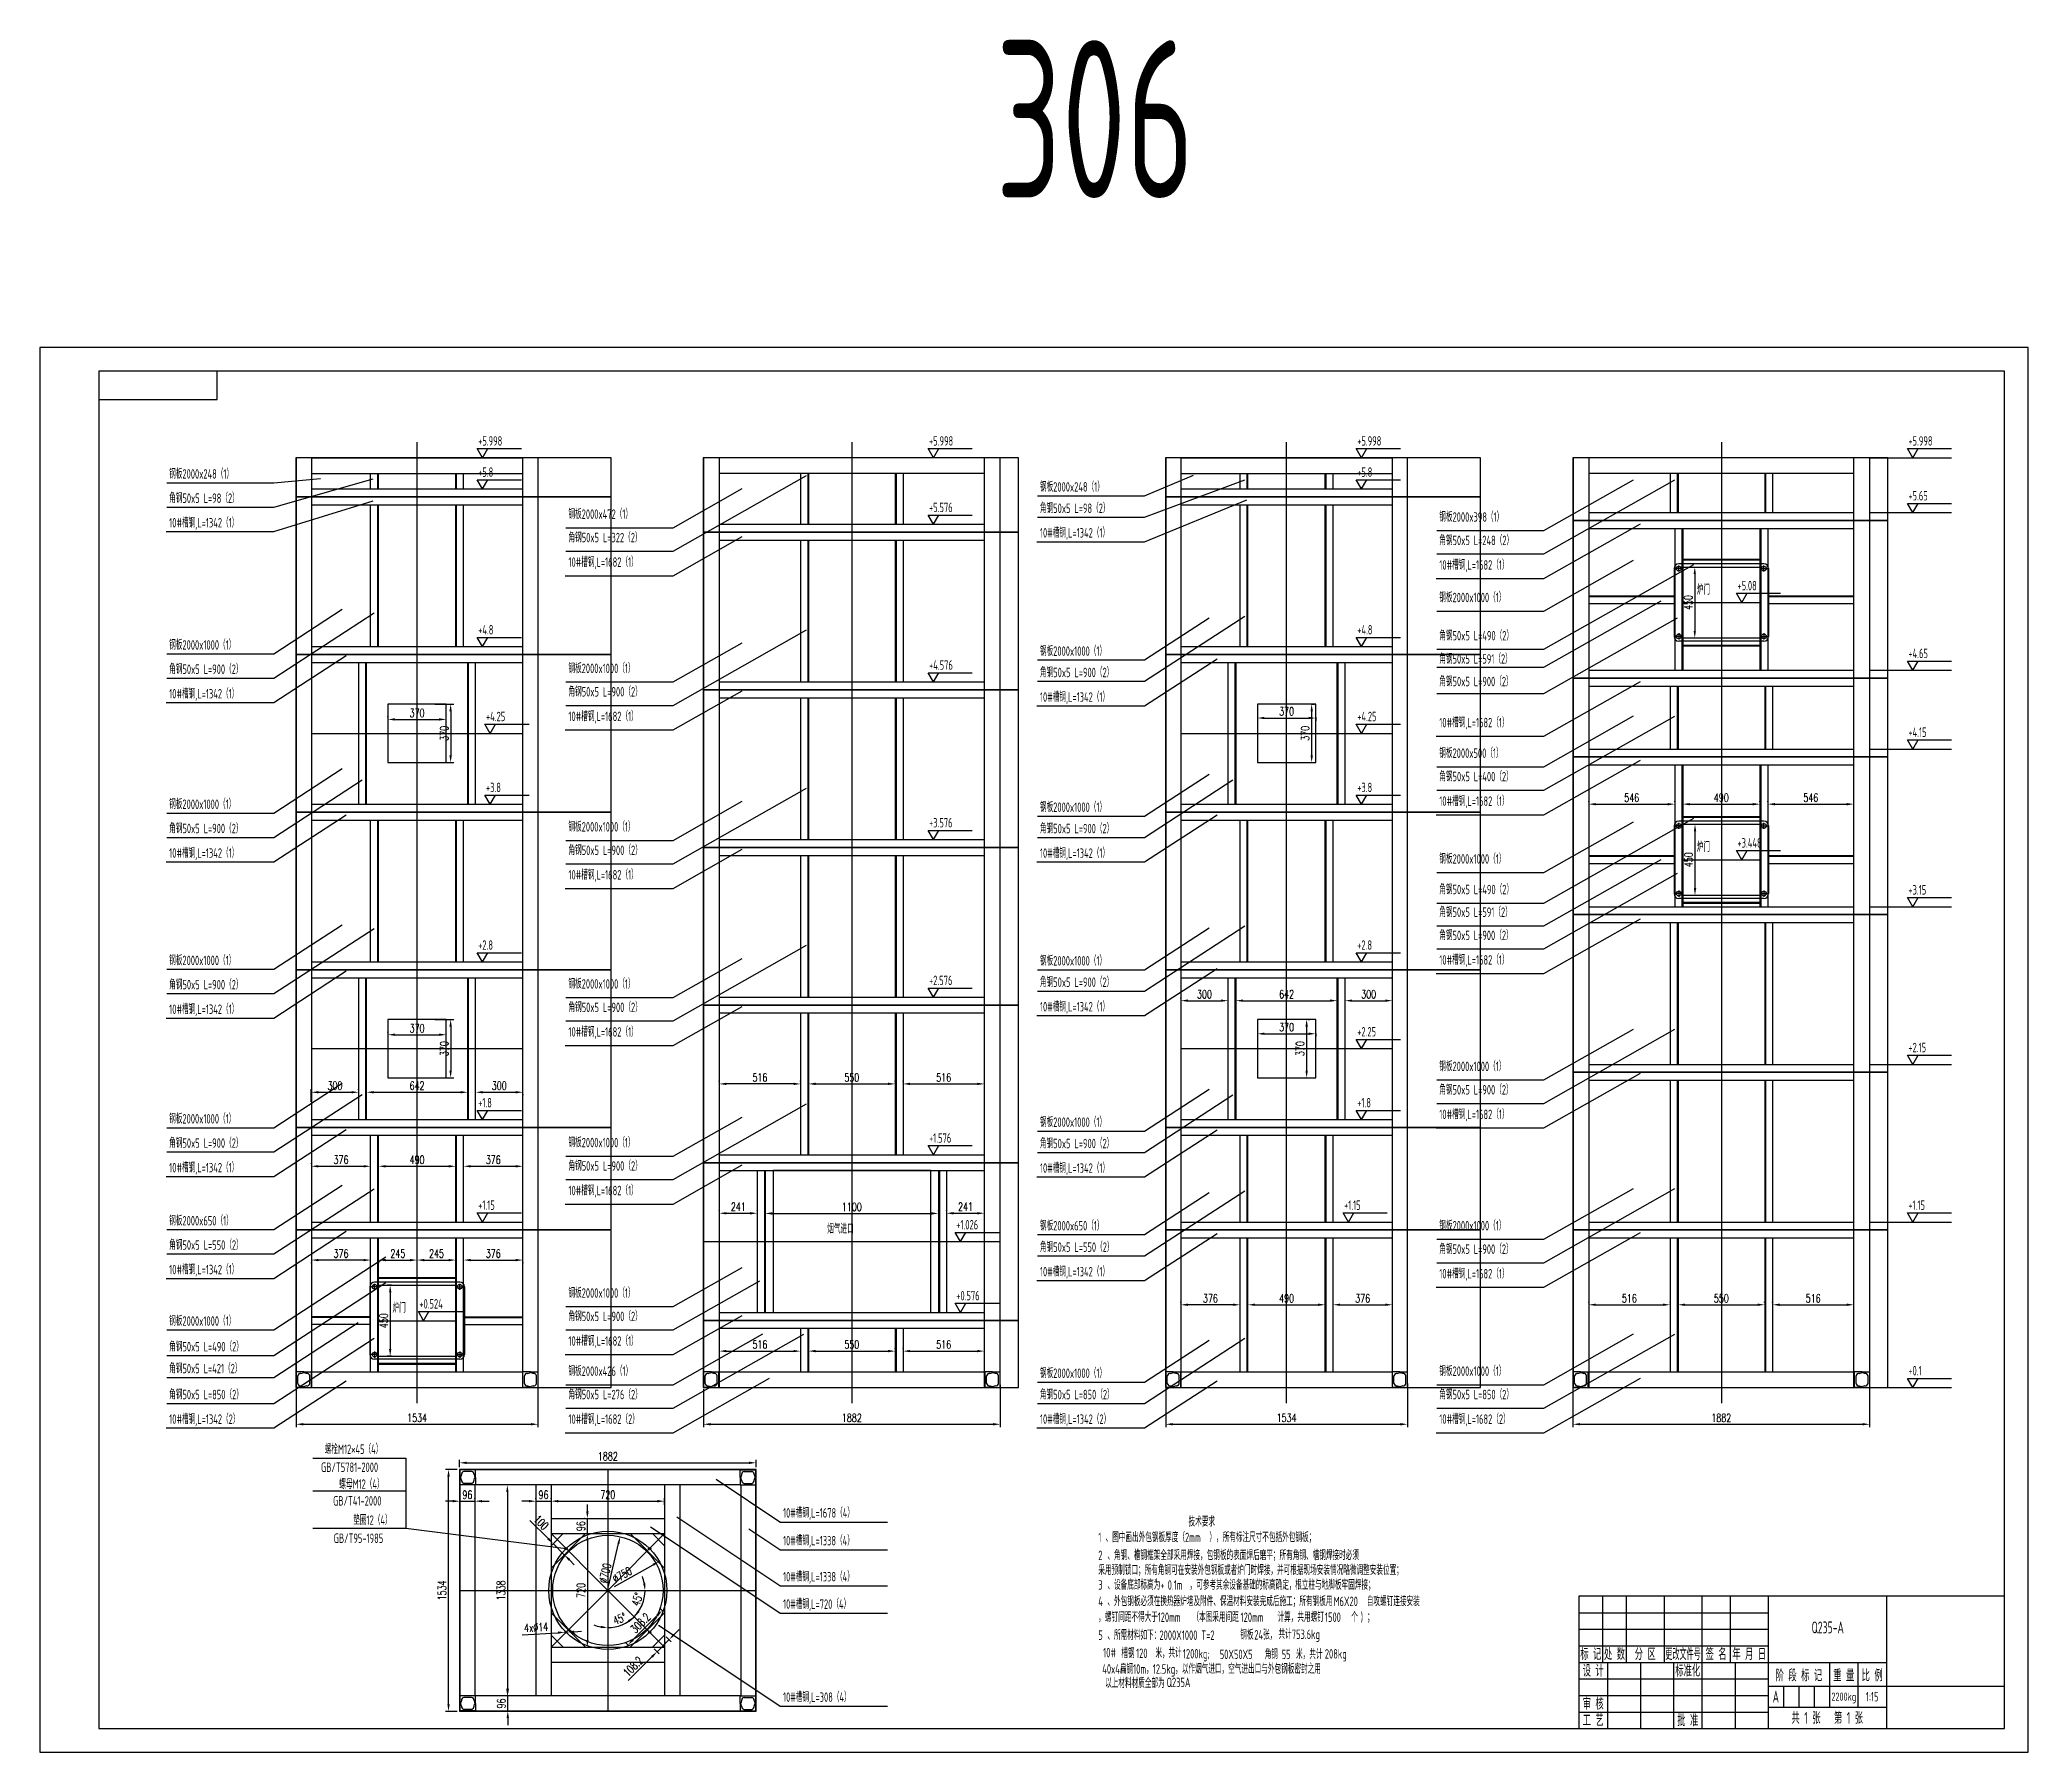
# Model space of a CAD drawing. Extents: x 31742 to 56237, y 49523 to 60386.
# Drawn here: x 43622 to 56237, y 49523 to 60386 of the extents above; entities that cross this region are included whole.
import ezdxf
from ezdxf.enums import TextEntityAlignment as Align

# ---------------------------------------------------------------- set-up
doc = ezdxf.new("R2010")
doc.units = 0
doc.header["$LTSCALE"] = 2
doc.header["$PDMODE"] = 2
doc.layers.get('DEFPOINTS').update_dxf_attribs({"linetype": 'CONTINUOUS'})
doc.layers.add('1细实线', color=3, linetype='CONTINUOUS')
doc.styles.add('ABO', font='simplex.shx', dxfattribs={"width": 0.7, "bigfont": 'hzdx.shx'})
doc.styles.add('J_BigFont', font='gbenor.shx', dxfattribs={"bigfont": 'gbcbig.shx'})
doc.dimstyles.new('1-15', dxfattribs={"dimscale": 15, "dimtxt": 3.5, "dimasz": 3, "dimexe": 1.25, "dimexo": 1, "dimgap": 1, "dimtad": 1, "dimdec": 1, "dimdsep": 46, "dimtxsty": 'ABO', "dimcen": 2.5, "dimadec": 1, "dimazin": 0, "dimtfac": 1, "dimtdec": 1, "dimtmove": 0, "dimatfit": 3, "dimfxl": 0, "dimarcsym": 0})

msp = doc.modelspace()

# ---------------------------------------------------------------- texts
at = {"layer": '1细实线', "style": 'J_BigFont', "width": 0.7}
for s, height, p in [('306', 1000, (49686.792, 59382.38551)), ('+5.998', 60, (46403.4392, 57811.13092)), ('+5.998', 60, (49263.84435, 57811.13092)), ('+5.998', 60, (51980.33258, 57811.13092)), ('+5.998', 60, (55476.87745, 57811.13092)), ('钢板2000x248（1）', 60, (44443.14688, 57601.69689)), ('+5.8', 60, (46403.4392, 57613.13092)), ('+5.8', 60, (51980.33258, 57613.13092)), ('钢板2000x248（1）', 60, (49967.45948, 57519.43529)), ('角钢50x5 L=98（2）', 60, (44443.14688, 57447.83981)), ('钢板2000x472（1）', 60, (46976.12717, 57346.54177)), ('+5.576', 60, (49263.84435, 57389.13092)), ('角钢50x5 L=98（2）', 60, (49967.45948, 57383.94462)), ('+5.65', 60, (55476.87745, 57463.13092)), ('10#槽钢,L=1342（1）', 60, (44443.14688, 57292.05316)), ('10#槽钢,L=1342（1）', 60, (49967.45948, 57228.15797)), ('钢板2000x398（1）', 60, (52500.90512, 57328.45128)), ('角钢50x5 L=322（2）', 60, (46976.12717, 57198.02493)), ('角钢50x5 L=248（2）', 60, (52500.90512, 57179.93444)), ('10#槽钢,L=1682（1）', 60, (46976.12717, 57042.23828)), ('10#槽钢,L=1682（1）', 60, (52500.90512, 57024.14779)), ('炉门', 60, (54134.35842, 56866.62728)), ('+5.08', 60, (54392.66206, 56893.13124)), ('钢板2000x1000（1）', 60, (52500.90512, 56817.86975)), ('+4.8', 60, (46403.4392, 56613.13094)), ('+4.8', 60, (51980.33258, 56613.13092)), ('角钢50x5 L=490（2）', 60, (52500.90512, 56575.58171)), ('钢板2000x1000（1）', 60, (44443.14688, 56516.91927)), ('钢板2000x1000（1）', 60, (49967.45948, 56477.71536)), ('+4.65', 60, (55476.87745, 56463.13092)), ('角钢50x5 L=900（2）', 60, (44443.14688, 56363.06219)), ('钢板2000x1000（1）', 60, (46976.12717, 56368.17135)), ('+4.576', 60, (49263.84435, 56389.13092)), ('角钢50x5 L=900（2）', 60, (49967.45948, 56342.22469)), ('角钢50x5 L=591（2）', 60, (52500.90512, 56428.15312)), ('10#槽钢,L=1342（1）', 60, (44443.14688, 56207.27555)), ('角钢50x5 L=900（2）', 60, (46976.12717, 56219.65451)), ('角钢50x5 L=900（2）', 60, (52500.90512, 56284.82242)), ('10#槽钢,L=1342（1）', 60, (49967.45948, 56186.43804)), ('+4.25', 60, (46452.98612, 56063.13094)), ('10#槽钢,L=1682（1）', 60, (46976.12717, 56063.86787)), ('+4.25', 60, (51980.33258, 56063.13092)), ('10#槽钢,L=1682（1）', 60, (52500.90512, 56024.37348)), ('+4.15', 60, (55476.87745, 55963.13092)), ('钢板2000x500（1）', 60, (52500.90512, 55830.44277)), ('+3.8', 60, (46452.98612, 55613.13094)), ('+3.8', 60, (51980.33258, 55613.13092)), ('角钢50x5 L=400（2）', 60, (52500.90512, 55681.92593)), ('钢板2000x1000（1）', 60, (44443.14688, 55506.45194)), ('钢板2000x1000（1）', 60, (49967.45948, 55487.53076)), ('10#槽钢,L=1682（1）', 60, (52500.90512, 55526.13928)), ('角钢50x5 L=900（2）', 60, (44443.14688, 55352.59486)), ('钢板2000x1000（1）', 60, (46976.12717, 55362.97692)), ('+3.576', 60, (49263.84435, 55389.13092)), ('角钢50x5 L=900（2）', 60, (49967.45948, 55352.04009)), ('10#槽钢,L=1342（1）', 60, (44443.14688, 55196.80821)), ('角钢50x5 L=900（2）', 60, (46976.12717, 55214.46009)), ('10#槽钢,L=1342（1）', 60, (49967.45948, 55196.25344)), ('炉门', 60, (54134.35842, 55234.62698)), ('+3.448', 60, (54392.66206, 55261.13094)), ('钢板2000x1000（1）', 60, (52500.90512, 55159.46377)), ('10#槽钢,L=1682（1）', 60, (46976.12717, 55058.67344)), ('角钢50x5 L=490（2）', 60, (52500.90512, 54965.35292)), ('+3.15', 60, (55476.87745, 54963.13092)), ('角钢50x5 L=591（2）', 60, (52500.90512, 54821.63035)), ('+2.8', 60, (46403.4392, 54613.13094)), ('+2.8', 60, (51980.33258, 54613.13092)), ('角钢50x5 L=900（2）', 60, (52500.90512, 54674.59363)), ('钢板2000x1000（1）', 60, (44443.14688, 54515.77367)), ('钢板2000x1000（1）', 60, (49967.45948, 54513.08524)), ('10#槽钢,L=1682（1）', 60, (52500.90512, 54518.80699)), ('角钢50x5 L=900（2）', 60, (44443.14688, 54361.91659)), ('钢板2000x1000（1）', 60, (46976.12717, 54366.5049)), ('+2.576', 60, (49263.84435, 54389.13092)), ('角钢50x5 L=900（2）', 60, (49967.45948, 54377.59457)), ('10#槽钢,L=1342（1）', 60, (44443.14688, 54206.12995)), ('角钢50x5 L=900（2）', 60, (46976.12717, 54217.98806)), ('10#槽钢,L=1342（1）', 60, (49967.45948, 54221.80792)), ('10#槽钢,L=1682（1）', 60, (46976.12717, 54062.20142)), ('+2.25', 60, (51980.33258, 54063.13092)), ('+2.15', 60, (55476.87745, 53963.13092)), ('钢板2000x1000（1）', 60, (52500.90512, 53843.36739)), ('角钢50x5 L=900（2）', 60, (52500.90512, 53694.85055)), ('+1.8', 60, (46403.4392, 53613.13094)), ('+1.8', 60, (51980.33258, 53613.13092)), ('钢板2000x1000（1）', 60, (44443.14688, 53510.78428)), ('钢板2000x1000（1）', 60, (49967.45948, 53489.64099)), ('10#槽钢,L=1682（1）', 60, (52500.90512, 53539.0639)), ('角钢50x5 L=900（2）', 60, (44443.14688, 53356.92721)), ('钢板2000x1000（1）', 60, (46976.12717, 53360.27374)), ('+1.576', 60, (49263.84435, 53389.13092)), ('角钢50x5 L=900（2）', 60, (49967.45948, 53354.15031)), ('10#槽钢,L=1342（1）', 60, (44443.14688, 53201.14056)), ('角钢50x5 L=900（2）', 60, (46976.12717, 53211.7569)), ('10#槽钢,L=1342（1）', 60, (49967.45948, 53198.36367)), ('10#槽钢,L=1682（1）', 60, (46976.12717, 53055.97025)), ('+1.15', 60, (46403.4392, 52963.13094)), ('+1.15', 60, (51896.88256, 52963.13092)), ('+1.15', 60, (55476.87745, 52963.13092)), ('钢板2000x650（1）', 60, (44443.14688, 52864.19381)), ('烟气进口', 60, (48618.35843, 52812.62728)), ('+1.026', 60, (49436.50763, 52839.13092)), ('钢板2000x650（1）', 60, (49967.45948, 52832.39444)), ('钢板2000x1000（1）', 60, (52500.90512, 52832.64014)), ('角钢50x5 L=550（2）', 60, (44443.14688, 52710.33673)), ('角钢50x5 L=550（2）', 60, (49967.45948, 52696.90377)), ('角钢50x5 L=900（2）', 60, (52500.90512, 52684.1233)), ('10#槽钢,L=1342（1）', 60, (44443.14688, 52554.55008)), ('10#槽钢,L=1342（1）', 60, (49967.45948, 52541.11712)), ('10#槽钢,L=1682（1）', 60, (52500.90512, 52528.33665)), ('炉门', 60, (45860.35847, 52310.62697)), ('+0.524', 60, (46030.12923, 52337.13092)), ('钢板2000x1000（1）', 60, (46976.12717, 52405.89573)), ('+0.576', 60, (49436.50763, 52389.13092)), ('钢板2000x1000（1）', 60, (44443.14688, 52228.10008)), ('角钢50x5 L=900（2）', 60, (46976.12717, 52257.37889)), ('角钢50x5 L=490（2）', 60, (44443.14688, 52065.25663)), ('10#槽钢,L=1682（1）', 60, (46976.12717, 52101.59224)), ('角钢50x5 L=421（2）', 60, (44443.14688, 51926.76943)), ('钢板2000x426（1）', 60, (46976.12717, 51910.17715)), ('钢板2000x1000（1）', 60, (52500.90512, 51910.17715)), ('钢板2000x1000（1）', 60, (49967.45948, 51897.15099)), ('+0.1', 60, (55476.87745, 51913.13092)), ('角钢50x5 L=850（2）', 60, (44443.14688, 51761.66031)), ('角钢50x5 L=276（2）', 60, (46976.12717, 51761.66031)), ('角钢50x5 L=850（2）', 60, (49967.45948, 51761.66031)), ('角钢50x5 L=850（2）', 60, (52500.90512, 51761.66031)), ('10#槽钢,L=1342（2）', 60, (44443.14688, 51605.87366)), ('10#槽钢,L=1682（2）', 60, (46976.12717, 51605.87366)), ('10#槽钢,L=1342（2）', 60, (49967.45948, 51605.87366)), ('10#槽钢,L=1682（2）', 60, (52500.90512, 51605.87366)), ('螺栓M12×45（4）', 60, (45430.224, 51414.8441)), ('GB/T5781-2000', 60, (45406.80137, 51300.62595)), ('螺母M12（4）', 60, (45522.56493, 51193.70376)), ('GB/T41-2000', 60, (45483.48612, 51087.40208)), ('垫圈12（4）', 60, (45611.29357, 50965.26553)), ('10#槽钢,L=1678（4）', 60, (48337.40127, 51011.05323)), ('技术要求', 60, (50909.97655, 50954.66708)), ('GB/T95-1985', 60, (45487.1376, 50850.15276)), ('10#槽钢,L=1338（4）', 60, (48337.40127, 50834.97481)), ('1', 60, (50337.62096, 50855.70726)), ('、图中画出外包钢板厚度（', 60, (50383.70096, 50855.70726)), ('2mm', 60, (50887.78871, 50855.70726)), ('），所有标注尺寸不包括外包钢板；', 60, (51042.22463, 50855.70726)), ('采用预制锁口；所有角钢可在安装外包钢板或者炉门时焊接，并可根据现场安装情况略微调整安装位置；', 60, (50337.62096, 50647.77709)), ('2', 60, (50337.62096, 50741.77709)), ('、角钢、槽钢框架全部采用焊接，包钢板的表面焊后磨平；所有角钢、槽钢焊接时必须', 60, (50395.22096, 50741.77709)), ('10#槽钢,L=1338（4）', 60, (48337.40127, 50605.99232)), ('3', 60, (50337.62096, 50553.77709)), ('、设备底部标高为+', 60, (50395.22096, 50553.77709)), ('0.1m', 60, (50777.97146, 50553.77709)), ('，可参考其余设备基础的标高确定，', 60, (50916.90102, 50553.77709)), ('根立柱与地脚板牢固焊接；', 60, (51586.72793, 50553.77709)), ('10#槽钢,L=720（4）', 60, (48337.40127, 50432.37591)), ('4', 60, (50337.62096, 50449.77709)), ('、外包钢板必须在换热器炉墙及附件、保温材料安装完成后施工；所有钢板用', 60, (50395.22096, 50449.77709)), ('M6X20', 60, (51830.09098, 50449.77709)), ('自攻螺钉连接安装', 60, (52040.97679, 50449.77709)), ('，螺钉间距不得大于', 60, (50337.62096, 50349.31995)), ('120mm', 60, (50714.10404, 50349.31995)), ('（本图采用间距', 60, (50934.78081, 50349.31995)), ('120mm', 60, (51240.20145, 50349.31995)), ('计算，共用螺钉', 60, (51474.48661, 50349.31995)), ('1500', 60, (51775.37113, 50349.31995)), ('个', 60, (51942.26532, 50349.31995)), (')', 60, (52002.74532, 50349.31995)), ('；', 60, (52043.06532, 50349.31995)), ('5', 60, (50337.62096, 50235.31995)), ('、所需材料如下：', 60, (50395.22096, 50235.31995)), ('2000X1000 T=2 ', 60, (50725.61276, 50235.31995)), ('钢板', 60, (51238.76719, 50237.56014)), ('24张，', 60, (51327.29683, 50237.56014)), ('共计753.6kg', 60, (51480.91995, 50241.05482)), ('40x4扁钢10m，12.5kg，以作烟气进口，空气进出口与外包钢板密封之用', 60, (50362.95808, 50020.79407)), ('10#', 60, (50368.44604, 50124.72487)), ('槽钢', 60, (50483.58187, 50120.73705)), ('120', 60, (50577.32509, 50120.73705)), ('米，', 60, (50700.22767, 50120.73705)), ('共计', 60, (50783.02456, 50122.45343)), ('1200kg;', 60, (50874.29205, 50117.31778)), ('50X50X5', 60, (51108.08296, 50113.79316)), ('角钢', 60, (51393.3436, 50113.79316)), ('55', 60, (51500.87941, 50113.79316)), ('米，共计', 60, (51591.9506, 50113.79316)), ('208kg', 60, (51774.77942, 50116.89839)), ('以上材料材质全部为', 60, (50380.99084, 49930.69807)), ('Q235A', 60, (50770.93965, 49935.94414)), ('10#槽钢,L=308（4）', 60, (48337.40127, 49842.22951))]:
    msp.add_text(s, height=height, dxfattribs=at).set_placement(p)
at = {"layer": '1细实线', "style": 'J_BigFont'}
for s, height, width, p in [('Q235-A', 75, 0.7, (54965.28615, 50314.54802)), ('标 记', 75, 0.7, (53462.19139, 50145.26865)), ('设 计', 75, 0.7, (53477.19139, 50040.26865)), ('处 数', 75, 0.7, (53612.19139, 50145.26865)), ('分 区', 75, 0.7, (53807.19139, 50145.26865)), ('更改文件号', 75, 0.6, (54046.95857, 50145.26865)), ('标准化', 75, 0.7, (54077.19139, 50040.26865)), ('签 名', 75, 0.7, (54257.19139, 50145.26865)), ('年 月 日', 75, 0.7, (54467.19139, 50145.26865)), ('阶 段 标 记', 75, 0.7, (54782.19139, 50010.26865)), ('重 量', 75, 0.7, (55067.19139, 50010.26865)), ('比 例', 75, 0.7, (55247.19139, 50010.26865)), ('审 核', 75, 0.7, (53477.19139, 49830.26865)), ('A', 75, 0.7, (54635.94139, 49875.26865)), ('2200kg', 52.5, 0.7, (55067.19139, 49875.26865)), ('1:15', 60, 0.7, (55247.19139, 49875.26865)), ('工 艺', 75, 0.7, (53477.19139, 49725.26865)), ('批 准', 75, 0.7, (54077.19139, 49725.26865)), ('共 1 张   第 1 张', 75, 0.7, (54962.19139, 49740.26865))]:
    msp.add_text(s, height=height, dxfattribs=dict(at, width=width)).set_placement(p, align=Align.MIDDLE_CENTER)

# ---------------------------------------------------------------- blocks, each defined once
blk = doc.blocks.new('*D24')
at = {"layer": '1细实线', "color": 0, "lineweight": -2}
for p, q in [((46129, 56171), (46248, 56171)), ((46229, 56126), (46229, 55846)), ((46129, 55801), (46248, 55801))]:
    blk.add_line(p, q, dxfattribs=at)
at = {"layer": '1细实线', "color": 0}
for points in [[(46221, 56126), (46236, 56126), (46229, 56171)], [(46221, 55846), (46236, 55846), (46229, 55801)]]:
    blk.add_solid(points, dxfattribs=at)
at = {"layer": 'DEFPOINTS', "color": 0}
for p in [(46114, 56171), (46114, 55801), (46229, 55801)]:
    blk.add_point(p, dxfattribs=at)
at = {"layer": '1细实线', "color": 0, "insert": (46188, 55986), "char_height": 52.5, "attachment_point": 5, "rotation": 90, "style": 'ABO'}
blk.add_mtext('370', dxfattribs=at)
blk = doc.blocks.new('*D23')
at = {"layer": '1细实线', "color": 0, "lineweight": -2}
for p, q in [((45831, 56089), (45831, 56093)), ((45876, 56074), (46156, 56074)), ((46201, 56089), (46201, 56093))]:
    blk.add_line(p, q, dxfattribs=at)
at = {"layer": '1细实线', "color": 0}
for points in [[(45876, 56082), (45876, 56067), (45831, 56074)], [(46156, 56082), (46156, 56067), (46201, 56074)]]:
    blk.add_solid(points, dxfattribs=at)
at = {"layer": 'DEFPOINTS', "color": 0}
for p in [(45831, 56074), (46201, 56074), (46201, 56074)]:
    blk.add_point(p, dxfattribs=at)
at = {"layer": '1细实线', "color": 0, "insert": (46016, 56115), "char_height": 52.5, "attachment_point": 5, "style": 'ABO'}
blk.add_mtext('370', dxfattribs=at)
blk = doc.blocks.new('*D22')
at = {"layer": '1细实线', "color": 0, "lineweight": -2}
for p, q in [((46129, 54171), (46248, 54171)), ((46229, 54126), (46229, 53846)), ((46129, 53801), (46248, 53801))]:
    blk.add_line(p, q, dxfattribs=at)
at = {"layer": '1细实线', "color": 0}
for points in [[(46221, 54126), (46236, 54126), (46229, 54171)], [(46221, 53846), (46236, 53846), (46229, 53801)]]:
    blk.add_solid(points, dxfattribs=at)
at = {"layer": 'DEFPOINTS', "color": 0}
for p in [(46114, 54171), (46114, 53801), (46229, 53801)]:
    blk.add_point(p, dxfattribs=at)
at = {"layer": '1细实线', "color": 0, "insert": (46188, 53986), "char_height": 52.5, "attachment_point": 5, "rotation": 90, "style": 'ABO'}
blk.add_mtext('370', dxfattribs=at)
blk = doc.blocks.new('*D21')
at = {"layer": '1细实线', "color": 0, "lineweight": -2}
for p, q in [((45831, 54089), (45831, 54093)), ((45876, 54074), (46156, 54074)), ((46201, 54089), (46201, 54093))]:
    blk.add_line(p, q, dxfattribs=at)
at = {"layer": '1细实线', "color": 0}
for points in [[(45876, 54082), (45876, 54067), (45831, 54074)], [(46156, 54082), (46156, 54067), (46201, 54074)]]:
    blk.add_solid(points, dxfattribs=at)
at = {"layer": 'DEFPOINTS', "color": 0}
for p in [(45831, 54074), (46201, 54074), (46201, 54074)]:
    blk.add_point(p, dxfattribs=at)
at = {"layer": '1细实线', "color": 0, "insert": (46016, 54115), "char_height": 52.5, "attachment_point": 5, "style": 'ABO'}
blk.add_mtext('370', dxfattribs=at)
blk = doc.blocks.new('*D20')
at = {"layer": '1细实线', "color": 0, "lineweight": -2}
for p, q in [((46311, 53255), (46311, 53258)), ((46356, 53240), (46642, 53240)), ((46687, 53255), (46687, 53258))]:
    blk.add_line(p, q, dxfattribs=at)
at = {"layer": '1细实线', "color": 0}
for points in [[(46356, 53247), (46356, 53232), (46311, 53240)], [(46642, 53247), (46642, 53232), (46687, 53240)]]:
    blk.add_solid(points, dxfattribs=at)
at = {"layer": 'DEFPOINTS', "color": 0}
for p in [(46311, 53240), (46687, 53240), (46687, 53240)]:
    blk.add_point(p, dxfattribs=at)
at = {"layer": '1细实线', "color": 0, "insert": (46499, 53281), "char_height": 52.5, "attachment_point": 5, "style": 'ABO'}
blk.add_mtext('376', dxfattribs=at)
blk = doc.blocks.new('*D19')
at = {"layer": '1细实线', "color": 0, "lineweight": -2}
for p, q in [((45771, 53255), (45771, 53258)), ((45816, 53240), (46216, 53240)), ((46261, 53255), (46261, 53258))]:
    blk.add_line(p, q, dxfattribs=at)
at = {"layer": '1细实线', "color": 0}
for points in [[(45816, 53247), (45816, 53232), (45771, 53240)], [(46216, 53247), (46216, 53232), (46261, 53240)]]:
    blk.add_solid(points, dxfattribs=at)
at = {"layer": 'DEFPOINTS', "color": 0}
for p in [(45771, 53240), (46261, 53240), (46261, 53240)]:
    blk.add_point(p, dxfattribs=at)
at = {"layer": '1细实线', "color": 0, "insert": (46016, 53281), "char_height": 52.5, "attachment_point": 5, "style": 'ABO'}
blk.add_mtext('490', dxfattribs=at)
blk = doc.blocks.new('*D18')
at = {"layer": '1细实线', "color": 0, "lineweight": -2}
for p, q in [((45345, 53255), (45345, 53258)), ((45390, 53240), (45676, 53240)), ((45721, 53255), (45721, 53258))]:
    blk.add_line(p, q, dxfattribs=at)
at = {"layer": '1细实线', "color": 0}
for points in [[(45390, 53247), (45390, 53232), (45345, 53240)], [(45676, 53247), (45676, 53232), (45721, 53240)]]:
    blk.add_solid(points, dxfattribs=at)
at = {"layer": 'DEFPOINTS', "color": 0}
for p in [(45345, 53240), (45721, 53240), (45721, 53240)]:
    blk.add_point(p, dxfattribs=at)
at = {"layer": '1细实线', "color": 0, "insert": (45533, 53281), "char_height": 52.5, "attachment_point": 5, "style": 'ABO'}
blk.add_mtext('376', dxfattribs=at)
blk = doc.blocks.new('*D17')
at = {"layer": '1细实线', "color": 0, "lineweight": -2}
for p, q in [((45345, 52630), (45345, 52626)), ((45676, 52645), (45390, 52645)), ((45721, 52660), (45721, 52663))]:
    blk.add_line(p, q, dxfattribs=at)
at = {"layer": '1细实线', "color": 0}
for points in [[(45390, 52652), (45390, 52637), (45345, 52645)], [(45676, 52652), (45676, 52637), (45721, 52645)]]:
    blk.add_solid(points, dxfattribs=at)
at = {"layer": 'DEFPOINTS', "color": 0}
for p in [(45345, 52645), (45345, 52645), (45721, 52645)]:
    blk.add_point(p, dxfattribs=at)
at = {"layer": '1细实线', "color": 0, "insert": (45533, 52686), "char_height": 52.5, "attachment_point": 5, "style": 'ABO'}
blk.add_mtext('376', dxfattribs=at)
blk = doc.blocks.new('*D16')
at = {"layer": '1细实线', "color": 0, "lineweight": -2}
for p, q in [((46311, 52660), (46311, 52663)), ((46356, 52645), (46642, 52645)), ((46687, 52630), (46687, 52626))]:
    blk.add_line(p, q, dxfattribs=at)
at = {"layer": '1细实线', "color": 0}
for points in [[(46356, 52652), (46356, 52637), (46311, 52645)], [(46642, 52652), (46642, 52637), (46687, 52645)]]:
    blk.add_solid(points, dxfattribs=at)
at = {"layer": 'DEFPOINTS', "color": 0}
for p in [(46311, 52645), (46687, 52645), (46687, 52645)]:
    blk.add_point(p, dxfattribs=at)
at = {"layer": '1细实线', "color": 0, "insert": (46499, 52686), "char_height": 52.5, "attachment_point": 5, "style": 'ABO'}
blk.add_mtext('376', dxfattribs=at)
blk = doc.blocks.new('*D15')
at = {"layer": '1细实线', "color": 0, "lineweight": -2}
for p, q in [((46387, 53653), (46387, 53728)), ((46432, 53709), (46642, 53709)), ((46687, 53698), (46687, 53691))]:
    blk.add_line(p, q, dxfattribs=at)
at = {"layer": '1细实线', "color": 0}
for points in [[(46432, 53717), (46432, 53702), (46387, 53709)], [(46642, 53717), (46642, 53702), (46687, 53709)]]:
    blk.add_solid(points, dxfattribs=at)
at = {"layer": 'DEFPOINTS', "color": 0}
for p in [(46387, 53638), (46687, 53713), (46687, 53709)]:
    blk.add_point(p, dxfattribs=at)
at = {"layer": '1细实线', "color": 0, "insert": (46537, 53751), "char_height": 52.5, "attachment_point": 5, "style": 'ABO'}
blk.add_mtext('300', dxfattribs=at)
blk = doc.blocks.new('*D14')
at = {"layer": '1细实线', "color": 0, "lineweight": -2}
for p, q in [((45695, 53653), (45695, 53728)), ((45740, 53709), (46292, 53709)), ((46337, 53724), (46337, 53728))]:
    blk.add_line(p, q, dxfattribs=at)
at = {"layer": '1细实线', "color": 0}
for points in [[(45740, 53717), (45740, 53702), (45695, 53709)], [(46292, 53717), (46292, 53702), (46337, 53709)]]:
    blk.add_solid(points, dxfattribs=at)
at = {"layer": 'DEFPOINTS', "color": 0}
for p in [(45695, 53638), (46337, 53709), (46337, 53709)]:
    blk.add_point(p, dxfattribs=at)
at = {"layer": '1细实线', "color": 0, "insert": (46016, 53751), "char_height": 52.5, "attachment_point": 5, "style": 'ABO'}
blk.add_mtext('642', dxfattribs=at)
blk = doc.blocks.new('*D13')
at = {"layer": '1细实线', "color": 0, "lineweight": -2}
for p, q in [((45345, 53648), (45345, 53728)), ((45390, 53709), (45600, 53709)), ((45645, 53724), (45645, 53728))]:
    blk.add_line(p, q, dxfattribs=at)
at = {"layer": '1细实线', "color": 0}
for points in [[(45390, 53717), (45390, 53702), (45345, 53709)], [(45600, 53717), (45600, 53702), (45645, 53709)]]:
    blk.add_solid(points, dxfattribs=at)
at = {"layer": 'DEFPOINTS', "color": 0}
for p in [(45345, 53633), (45645, 53709), (45645, 53709)]:
    blk.add_point(p, dxfattribs=at)
at = {"layer": '1细实线', "color": 0, "insert": (45495, 53751), "char_height": 52.5, "attachment_point": 5, "style": 'ABO'}
blk.add_mtext('300', dxfattribs=at)
blk = doc.blocks.new('*D12')
at = {"layer": '1细实线', "color": 0, "lineweight": -2}
for p, q in [((45249, 51831), (45249, 51584)), ((46783, 51831), (46783, 51584)), ((45294, 51603), (46738, 51603))]:
    blk.add_line(p, q, dxfattribs=at)
at = {"layer": '1细实线', "color": 0}
for points in [[(45294, 51611), (45294, 51596), (45249, 51603)], [(46738, 51611), (46738, 51596), (46783, 51603)]]:
    blk.add_solid(points, dxfattribs=at)
at = {"layer": 'DEFPOINTS', "color": 0}
for p in [(45249, 51846), (46783, 51846), (46783, 51603)]:
    blk.add_point(p, dxfattribs=at)
at = {"layer": '1细实线', "color": 0, "insert": (46016, 51644), "char_height": 52.5, "attachment_point": 5, "style": 'ABO'}
blk.add_mtext('1534', dxfattribs=at)
blk = doc.blocks.new('*D26')
at = {"layer": '1细实线', "color": 0, "lineweight": -2}
for p, q in [((46016, 52655), (46016, 52663)), ((46061, 52645), (46216, 52645)), ((46261, 52655), (46261, 52663))]:
    blk.add_line(p, q, dxfattribs=at)
at = {"layer": '1细实线', "color": 0}
for points in [[(46061, 52652), (46061, 52637), (46016, 52645)], [(46216, 52652), (46216, 52637), (46261, 52645)]]:
    blk.add_solid(points, dxfattribs=at)
at = {"layer": 'DEFPOINTS', "color": 0}
for p in [(46016, 52640), (46261, 52645), (46261, 52640)]:
    blk.add_point(p, dxfattribs=at)
at = {"layer": '1细实线', "color": 0, "insert": (46139, 52686), "char_height": 52.5, "attachment_point": 5, "style": 'ABO'}
blk.add_mtext('245', dxfattribs=at)
blk = doc.blocks.new('*D25')
at = {"layer": '1细实线', "color": 0, "lineweight": -2}
for p, q in [((45771, 52636), (45771, 52626)), ((45816, 52645), (45971, 52645)), ((46016, 52660), (46016, 52663))]:
    blk.add_line(p, q, dxfattribs=at)
at = {"layer": '1细实线', "color": 0}
for points in [[(45816, 52652), (45816, 52637), (45771, 52645)], [(45971, 52652), (45971, 52637), (46016, 52645)]]:
    blk.add_solid(points, dxfattribs=at)
at = {"layer": 'DEFPOINTS', "color": 0}
for p in [(45771, 52651), (46016, 52645), (46016, 52645)]:
    blk.add_point(p, dxfattribs=at)
at = {"layer": '1细实线', "color": 0, "insert": (45894, 52686), "char_height": 52.5, "attachment_point": 5, "style": 'ABO'}
blk.add_mtext('245', dxfattribs=at)
blk = doc.blocks.new('*D27')
at = {"layer": '1细实线', "color": 0, "lineweight": -2}
for p, q in [((47933, 52093), (47933, 52049)), ((47978, 52067), (48404, 52067)), ((48449, 52093), (48449, 52049))]:
    blk.add_line(p, q, dxfattribs=at)
at = {"layer": '1细实线', "color": 0}
for points in [[(47978, 52075), (47978, 52060), (47933, 52067)], [(48404, 52075), (48404, 52060), (48449, 52067)]]:
    blk.add_solid(points, dxfattribs=at)
at = {"layer": 'DEFPOINTS', "color": 0}
for p in [(47933, 52108), (48449, 52108), (48449, 52067)]:
    blk.add_point(p, dxfattribs=at)
at = {"layer": '1细实线', "color": 0, "insert": (48191, 52109), "char_height": 52.5, "attachment_point": 5, "style": 'ABO'}
blk.add_mtext('516', dxfattribs=at)
blk = doc.blocks.new('*D28')
at = {"layer": '1细实线', "color": 0, "lineweight": -2}
for p, q in [((48499, 52082), (48499, 52086)), ((48544, 52067), (49004, 52067)), ((49049, 52082), (49049, 52086))]:
    blk.add_line(p, q, dxfattribs=at)
at = {"layer": '1细实线', "color": 0}
for points in [[(48544, 52075), (48544, 52060), (48499, 52067)], [(49004, 52075), (49004, 52060), (49049, 52067)]]:
    blk.add_solid(points, dxfattribs=at)
at = {"layer": 'DEFPOINTS', "color": 0}
for p in [(48499, 52067), (49049, 52067), (49049, 52067)]:
    blk.add_point(p, dxfattribs=at)
at = {"layer": '1细实线', "color": 0, "insert": (48774, 52109), "char_height": 52.5, "attachment_point": 5, "style": 'ABO'}
blk.add_mtext('550', dxfattribs=at)
blk = doc.blocks.new('*D29')
at = {"layer": '1细实线', "color": 0, "lineweight": -2}
for p, q in [((49099, 52082), (49099, 52086)), ((49144, 52067), (49570, 52067)), ((49615, 52082), (49615, 52086))]:
    blk.add_line(p, q, dxfattribs=at)
at = {"layer": '1细实线', "color": 0}
for points in [[(49144, 52075), (49144, 52060), (49099, 52067)], [(49570, 52075), (49570, 52060), (49615, 52067)]]:
    blk.add_solid(points, dxfattribs=at)
at = {"layer": 'DEFPOINTS', "color": 0}
for p in [(49099, 52067), (49615, 52067), (49615, 52067)]:
    blk.add_point(p, dxfattribs=at)
at = {"layer": '1细实线', "color": 0, "insert": (49357, 52109), "char_height": 52.5, "attachment_point": 5, "style": 'ABO'}
blk.add_mtext('516', dxfattribs=at)
blk = doc.blocks.new('*D30')
at = {"layer": '1细实线', "color": 0, "lineweight": -2}
for p, q in [((49715, 51854), (49715, 51584)), ((47833, 51826), (47833, 51584)), ((47878, 51603), (49670, 51603))]:
    blk.add_line(p, q, dxfattribs=at)
at = {"layer": '1细实线', "color": 0}
for points in [[(47878, 51611), (47878, 51596), (47833, 51603)], [(49670, 51611), (49670, 51596), (49715, 51603)]]:
    blk.add_solid(points, dxfattribs=at)
at = {"layer": 'DEFPOINTS', "color": 0}
for p in [(49715, 51869), (47833, 51841), (49715, 51603)]:
    blk.add_point(p, dxfattribs=at)
at = {"layer": '1细实线', "color": 0, "insert": (48774, 51644), "char_height": 52.5, "attachment_point": 5, "style": 'ABO'}
blk.add_mtext('1882', dxfattribs=at)
blk = doc.blocks.new('*D31')
at = {"layer": '1细实线', "color": 0, "lineweight": -2}
for p, q in [((50765, 51854), (50765, 51584)), ((52299, 51862), (52299, 51584)), ((50810, 51603), (52254, 51603))]:
    blk.add_line(p, q, dxfattribs=at)
at = {"layer": '1细实线', "color": 0}
for points in [[(50810, 51611), (50810, 51596), (50765, 51603)], [(52254, 51611), (52254, 51596), (52299, 51603)]]:
    blk.add_solid(points, dxfattribs=at)
at = {"layer": 'DEFPOINTS', "color": 0}
for p in [(50765, 51869), (52299, 51877), (52299, 51603)]:
    blk.add_point(p, dxfattribs=at)
at = {"layer": '1细实线', "color": 0, "insert": (51532, 51644), "char_height": 52.5, "attachment_point": 5, "style": 'ABO'}
blk.add_mtext('1534', dxfattribs=at)
blk = doc.blocks.new('*D32')
at = {"layer": '1细实线', "color": 0, "lineweight": -2}
for p, q in [((50861, 52376), (50861, 52380)), ((51192, 52361), (50906, 52361)), ((51237, 52376), (51237, 52380))]:
    blk.add_line(p, q, dxfattribs=at)
at = {"layer": '1细实线', "color": 0}
for points in [[(50906, 52369), (50906, 52354), (50861, 52361)], [(51192, 52369), (51192, 52354), (51237, 52361)]]:
    blk.add_solid(points, dxfattribs=at)
at = {"layer": 'DEFPOINTS', "color": 0}
for p in [(50861, 52361), (50861, 52361), (51237, 52361)]:
    blk.add_point(p, dxfattribs=at)
at = {"layer": '1细实线', "color": 0, "insert": (51049, 52402), "char_height": 52.5, "attachment_point": 5, "style": 'ABO'}
blk.add_mtext('376', dxfattribs=at)
blk = doc.blocks.new('*D33')
at = {"layer": '1细实线', "color": 0, "lineweight": -2}
for p, q in [((51287, 52376), (51287, 52380)), ((51332, 52361), (51732, 52361)), ((51777, 52376), (51777, 52380))]:
    blk.add_line(p, q, dxfattribs=at)
at = {"layer": '1细实线', "color": 0}
for points in [[(51332, 52369), (51332, 52354), (51287, 52361)], [(51732, 52369), (51732, 52354), (51777, 52361)]]:
    blk.add_solid(points, dxfattribs=at)
at = {"layer": 'DEFPOINTS', "color": 0}
for p in [(51287, 52361), (51777, 52361), (51777, 52361)]:
    blk.add_point(p, dxfattribs=at)
at = {"layer": '1细实线', "color": 0, "insert": (51532, 52402), "char_height": 52.5, "attachment_point": 5, "style": 'ABO'}
blk.add_mtext('490', dxfattribs=at)
blk = doc.blocks.new('*D34')
at = {"layer": '1细实线', "color": 0, "lineweight": -2}
for p, q in [((51827, 52376), (51827, 52380)), ((51872, 52361), (52158, 52361)), ((52203, 52376), (52203, 52380))]:
    blk.add_line(p, q, dxfattribs=at)
at = {"layer": '1细实线', "color": 0}
for points in [[(51872, 52369), (51872, 52354), (51827, 52361)], [(52158, 52369), (52158, 52354), (52203, 52361)]]:
    blk.add_solid(points, dxfattribs=at)
at = {"layer": 'DEFPOINTS', "color": 0}
for p in [(51827, 52361), (52203, 52361), (52203, 52361)]:
    blk.add_point(p, dxfattribs=at)
at = {"layer": '1细实线', "color": 0, "insert": (52015, 52402), "char_height": 52.5, "attachment_point": 5, "style": 'ABO'}
blk.add_mtext('376', dxfattribs=at)
blk = doc.blocks.new('*D35')
at = {"layer": '1细实线', "color": 0, "lineweight": -2}
for p, q in [((50861, 54305), (50861, 54309)), ((50906, 54290), (51116, 54290)), ((51161, 54305), (51161, 54309))]:
    blk.add_line(p, q, dxfattribs=at)
at = {"layer": '1细实线', "color": 0}
for points in [[(50906, 54298), (50906, 54283), (50861, 54290)], [(51116, 54298), (51116, 54283), (51161, 54290)]]:
    blk.add_solid(points, dxfattribs=at)
at = {"layer": 'DEFPOINTS', "color": 0}
for p in [(50861, 54290), (51161, 54290), (51161, 54290)]:
    blk.add_point(p, dxfattribs=at)
at = {"layer": '1细实线', "color": 0, "insert": (51011, 54331), "char_height": 52.5, "attachment_point": 5, "style": 'ABO'}
blk.add_mtext('300', dxfattribs=at)
blk = doc.blocks.new('*D36')
at = {"layer": '1细实线', "color": 0, "lineweight": -2}
for p, q in [((51211, 54305), (51211, 54309)), ((51256, 54290), (51808, 54290)), ((51853, 54305), (51853, 54309))]:
    blk.add_line(p, q, dxfattribs=at)
at = {"layer": '1细实线', "color": 0}
for points in [[(51256, 54298), (51256, 54283), (51211, 54290)], [(51808, 54298), (51808, 54283), (51853, 54290)]]:
    blk.add_solid(points, dxfattribs=at)
at = {"layer": 'DEFPOINTS', "color": 0}
for p in [(51211, 54290), (51853, 54290), (51853, 54290)]:
    blk.add_point(p, dxfattribs=at)
at = {"layer": '1细实线', "color": 0, "insert": (51532, 54331), "char_height": 52.5, "attachment_point": 5, "style": 'ABO'}
blk.add_mtext('642', dxfattribs=at)
blk = doc.blocks.new('*D37')
at = {"layer": '1细实线', "color": 0, "lineweight": -2}
for p, q in [((51903, 54305), (51903, 54309)), ((51948, 54290), (52158, 54290)), ((52203, 54305), (52203, 54309))]:
    blk.add_line(p, q, dxfattribs=at)
at = {"layer": '1细实线', "color": 0}
for points in [[(51948, 54298), (51948, 54283), (51903, 54290)], [(52158, 54298), (52158, 54283), (52203, 54290)]]:
    blk.add_solid(points, dxfattribs=at)
at = {"layer": 'DEFPOINTS', "color": 0}
for p in [(51903, 54290), (52203, 54290), (52203, 54290)]:
    blk.add_point(p, dxfattribs=at)
at = {"layer": '1细实线', "color": 0, "insert": (52053, 54331), "char_height": 52.5, "attachment_point": 5, "style": 'ABO'}
blk.add_mtext('300', dxfattribs=at)
blk = doc.blocks.new('*D38')
at = {"layer": '1细实线', "color": 0, "lineweight": -2}
for p, q in [((53349, 51849), (53349, 51584)), ((55231, 51856), (55231, 51584)), ((53394, 51603), (55186, 51603))]:
    blk.add_line(p, q, dxfattribs=at)
at = {"layer": '1细实线', "color": 0}
for points in [[(53394, 51611), (53394, 51596), (53349, 51603)], [(55186, 51611), (55186, 51596), (55231, 51603)]]:
    blk.add_solid(points, dxfattribs=at)
at = {"layer": 'DEFPOINTS', "color": 0}
for p in [(53349, 51864), (55231, 51871), (55231, 51603)]:
    blk.add_point(p, dxfattribs=at)
at = {"layer": '1细实线', "color": 0, "insert": (54290, 51644), "char_height": 52.5, "attachment_point": 5, "style": 'ABO'}
blk.add_mtext('1882', dxfattribs=at)
blk = doc.blocks.new('*D39')
at = {"layer": '1细实线', "color": 0, "lineweight": -2}
for p, q in [((47933, 52957), (47933, 52960)), ((47978, 52942), (48129, 52942)), ((48174, 52957), (48174, 52960))]:
    blk.add_line(p, q, dxfattribs=at)
at = {"layer": '1细实线', "color": 0}
for points in [[(47978, 52949), (47978, 52934), (47933, 52942)], [(48129, 52949), (48129, 52934), (48174, 52942)]]:
    blk.add_solid(points, dxfattribs=at)
at = {"layer": 'DEFPOINTS', "color": 0}
for p in [(47933, 52942), (48174, 52942), (48174, 52942)]:
    blk.add_point(p, dxfattribs=at)
at = {"layer": '1细实线', "color": 0, "insert": (48054, 52983), "char_height": 52.5, "attachment_point": 5, "style": 'ABO'}
blk.add_mtext('241', dxfattribs=at)
blk = doc.blocks.new('*D40')
at = {"layer": '1细实线', "color": 0, "lineweight": -2}
for p, q in [((49374, 52957), (49374, 52960)), ((49419, 52942), (49570, 52942)), ((49615, 52957), (49615, 52960))]:
    blk.add_line(p, q, dxfattribs=at)
at = {"layer": '1细实线', "color": 0}
for points in [[(49419, 52949), (49419, 52934), (49374, 52942)], [(49570, 52949), (49570, 52934), (49615, 52942)]]:
    blk.add_solid(points, dxfattribs=at)
at = {"layer": 'DEFPOINTS', "color": 0}
for p in [(49374, 52942), (49615, 52942), (49615, 52942)]:
    blk.add_point(p, dxfattribs=at)
at = {"layer": '1细实线', "color": 0, "insert": (49495, 52983), "char_height": 52.5, "attachment_point": 5, "style": 'ABO'}
blk.add_mtext('241', dxfattribs=at)
blk = doc.blocks.new('*D41')
at = {"layer": '1细实线', "color": 0, "lineweight": -2}
for p, q in [((47933, 53777), (47933, 53781)), ((48404, 53762), (47978, 53762)), ((48449, 53777), (48449, 53781))]:
    blk.add_line(p, q, dxfattribs=at)
at = {"layer": '1细实线', "color": 0}
for points in [[(47978, 53770), (47978, 53755), (47933, 53762)], [(48404, 53770), (48404, 53755), (48449, 53762)]]:
    blk.add_solid(points, dxfattribs=at)
at = {"layer": 'DEFPOINTS', "color": 0}
for p in [(47933, 53762), (47933, 53762), (48449, 53762)]:
    blk.add_point(p, dxfattribs=at)
at = {"layer": '1细实线', "color": 0, "insert": (48191, 53803), "char_height": 52.5, "attachment_point": 5, "style": 'ABO'}
blk.add_mtext('516', dxfattribs=at)
blk = doc.blocks.new('*D42')
at = {"layer": '1细实线', "color": 0, "lineweight": -2}
for p, q in [((48499, 53777), (48499, 53781)), ((48544, 53762), (49004, 53762)), ((49049, 53777), (49049, 53781))]:
    blk.add_line(p, q, dxfattribs=at)
at = {"layer": '1细实线', "color": 0}
for points in [[(48544, 53770), (48544, 53755), (48499, 53762)], [(49004, 53770), (49004, 53755), (49049, 53762)]]:
    blk.add_solid(points, dxfattribs=at)
at = {"layer": 'DEFPOINTS', "color": 0}
for p in [(48499, 53762), (49049, 53762), (49049, 53762)]:
    blk.add_point(p, dxfattribs=at)
at = {"layer": '1细实线', "color": 0, "insert": (48774, 53803), "char_height": 52.5, "attachment_point": 5, "style": 'ABO'}
blk.add_mtext('550', dxfattribs=at)
blk = doc.blocks.new('*D43')
at = {"layer": '1细实线', "color": 0, "lineweight": -2}
for p, q in [((49099, 53777), (49099, 53781)), ((49144, 53762), (49570, 53762)), ((49615, 53777), (49615, 53781))]:
    blk.add_line(p, q, dxfattribs=at)
at = {"layer": '1细实线', "color": 0}
for points in [[(49144, 53770), (49144, 53755), (49099, 53762)], [(49570, 53770), (49570, 53755), (49615, 53762)]]:
    blk.add_solid(points, dxfattribs=at)
at = {"layer": 'DEFPOINTS', "color": 0}
for p in [(49099, 53762), (49615, 53762), (49615, 53762)]:
    blk.add_point(p, dxfattribs=at)
at = {"layer": '1细实线', "color": 0, "insert": (49357, 53803), "char_height": 52.5, "attachment_point": 5, "style": 'ABO'}
blk.add_mtext('516', dxfattribs=at)
blk = doc.blocks.new('*D44')
at = {"layer": '1细实线', "color": 0, "lineweight": -2}
for p, q in [((53449, 52376), (53449, 52380)), ((53494, 52361), (53920, 52361)), ((53965, 52376), (53965, 52380))]:
    blk.add_line(p, q, dxfattribs=at)
at = {"layer": '1细实线', "color": 0}
for points in [[(53494, 52369), (53494, 52354), (53449, 52361)], [(53920, 52369), (53920, 52354), (53965, 52361)]]:
    blk.add_solid(points, dxfattribs=at)
at = {"layer": 'DEFPOINTS', "color": 0}
for p in [(53449, 52361), (53965, 52361), (53965, 52361)]:
    blk.add_point(p, dxfattribs=at)
at = {"layer": '1细实线', "color": 0, "insert": (53707, 52402), "char_height": 52.5, "attachment_point": 5, "style": 'ABO'}
blk.add_mtext('516', dxfattribs=at)
blk = doc.blocks.new('*D45')
at = {"layer": '1细实线', "color": 0, "lineweight": -2}
for p, q in [((54015, 52376), (54015, 52380)), ((54060, 52361), (54520, 52361)), ((54565, 52376), (54565, 52380))]:
    blk.add_line(p, q, dxfattribs=at)
at = {"layer": '1细实线', "color": 0}
for points in [[(54060, 52369), (54060, 52354), (54015, 52361)], [(54520, 52369), (54520, 52354), (54565, 52361)]]:
    blk.add_solid(points, dxfattribs=at)
at = {"layer": 'DEFPOINTS', "color": 0}
for p in [(54015, 52361), (54565, 52361), (54565, 52361)]:
    blk.add_point(p, dxfattribs=at)
at = {"layer": '1细实线', "color": 0, "insert": (54290, 52402), "char_height": 52.5, "attachment_point": 5, "style": 'ABO'}
blk.add_mtext('550', dxfattribs=at)
blk = doc.blocks.new('*D46')
at = {"layer": '1细实线', "color": 0, "lineweight": -2}
for p, q in [((54615, 52376), (54615, 52380)), ((54660, 52361), (55086, 52361)), ((55131, 52376), (55131, 52380))]:
    blk.add_line(p, q, dxfattribs=at)
at = {"layer": '1细实线', "color": 0}
for points in [[(54660, 52369), (54660, 52354), (54615, 52361)], [(55086, 52369), (55086, 52354), (55131, 52361)]]:
    blk.add_solid(points, dxfattribs=at)
at = {"layer": 'DEFPOINTS', "color": 0}
for p in [(54615, 52361), (55131, 52361), (55131, 52361)]:
    blk.add_point(p, dxfattribs=at)
at = {"layer": '1细实线', "color": 0, "insert": (54873, 52402), "char_height": 52.5, "attachment_point": 5, "style": 'ABO'}
blk.add_mtext('516', dxfattribs=at)
blk = doc.blocks.new('*D47')
at = {"layer": '1细实线', "color": 0, "lineweight": -2}
for p, q in [((53449, 55552), (53449, 55555)), ((53494, 55537), (53950, 55537)), ((53995, 55552), (53995, 55555))]:
    blk.add_line(p, q, dxfattribs=at)
at = {"layer": '1细实线', "color": 0}
for points in [[(53494, 55544), (53494, 55529), (53449, 55537)], [(53950, 55544), (53950, 55529), (53995, 55537)]]:
    blk.add_solid(points, dxfattribs=at)
at = {"layer": 'DEFPOINTS', "color": 0}
for p in [(53449, 55537), (53995, 55537), (53995, 55537)]:
    blk.add_point(p, dxfattribs=at)
at = {"layer": '1细实线', "color": 0, "insert": (53722, 55578), "char_height": 52.5, "attachment_point": 5, "style": 'ABO'}
blk.add_mtext('546', dxfattribs=at)
blk = doc.blocks.new('*D48')
at = {"layer": '1细实线', "color": 0, "lineweight": -2}
for p, q in [((54045, 55552), (54045, 55555)), ((54090, 55537), (54490, 55537)), ((54535, 55552), (54535, 55555))]:
    blk.add_line(p, q, dxfattribs=at)
at = {"layer": '1细实线', "color": 0}
for points in [[(54090, 55544), (54090, 55529), (54045, 55537)], [(54490, 55544), (54490, 55529), (54535, 55537)]]:
    blk.add_solid(points, dxfattribs=at)
at = {"layer": 'DEFPOINTS', "color": 0}
for p in [(54045, 55537), (54535, 55537), (54535, 55537)]:
    blk.add_point(p, dxfattribs=at)
at = {"layer": '1细实线', "color": 0, "insert": (54290, 55578), "char_height": 52.5, "attachment_point": 5, "style": 'ABO'}
blk.add_mtext('490', dxfattribs=at)
blk = doc.blocks.new('*D49')
at = {"layer": '1细实线', "color": 0, "lineweight": -2}
for p, q in [((54585, 55552), (54585, 55555)), ((54630, 55537), (55086, 55537)), ((55131, 55552), (55131, 55555))]:
    blk.add_line(p, q, dxfattribs=at)
at = {"layer": '1细实线', "color": 0}
for points in [[(54630, 55544), (54630, 55529), (54585, 55537)], [(55086, 55544), (55086, 55529), (55131, 55537)]]:
    blk.add_solid(points, dxfattribs=at)
at = {"layer": 'DEFPOINTS', "color": 0}
for p in [(54585, 55537), (55131, 55537), (55131, 55537)]:
    blk.add_point(p, dxfattribs=at)
at = {"layer": '1细实线', "color": 0, "insert": (54858, 55578), "char_height": 52.5, "attachment_point": 5, "style": 'ABO'}
blk.add_mtext('546', dxfattribs=at)
blk = doc.blocks.new('*D50')
at = {"layer": '1细实线', "color": 0, "lineweight": -2}
for p, q in [((47385, 50236), (47540, 50390)), ((47575, 50418), (47558, 50435)), ((47358, 50200), (47340, 50217))]:
    blk.add_line(p, q, dxfattribs=at)
at = {"layer": '1细实线', "color": 0}
for points in [[(47534, 50395), (47545, 50385), (47571, 50422)], [(47380, 50241), (47391, 50230), (47354, 50204)]]:
    blk.add_solid(points, dxfattribs=at)
at = {"layer": 'DEFPOINTS', "color": 0}
for p in [(47571, 50422), (47586, 50407), (47368, 50189)]:
    blk.add_point(p, dxfattribs=at)
at = {"layer": '1细实线', "color": 0, "insert": (47433, 50342), "char_height": 52.5, "attachment_point": 5, "rotation": 45, "style": 'ABO'}
blk.add_mtext('308.2', dxfattribs=at)
blk = doc.blocks.new('*D51')
at = {"layer": '1细实线', "color": 0, "lineweight": -2}
for p, q in [((47615, 50237), (47538, 50160)), ((47597, 50255), (47628, 50224)), ((47647, 50269), (47679, 50301)), ((47507, 50129), (47355, 49977)), ((47520, 50179), (47552, 50147))]:
    blk.add_line(p, q, dxfattribs=at)
at = {"layer": '1细实线', "color": 0}
for points in [[(47641, 50274), (47652, 50264), (47615, 50237)], [(47501, 50134), (47512, 50123), (47538, 50160)]]:
    blk.add_solid(points, dxfattribs=at)
at = {"layer": 'DEFPOINTS', "color": 0}
for p in [(47586, 50266), (47510, 50189), (47538, 50160)]:
    blk.add_point(p, dxfattribs=at)
at = {"layer": '1细实线', "color": 0, "insert": (47386, 50066), "char_height": 52.5, "attachment_point": 5, "rotation": 45, "style": 'ABO'}
blk.add_mtext('108.2', dxfattribs=at)
blk = doc.blocks.new('*D52')
at = {"layer": '1细实线', "color": 0, "lineweight": -2}
blk.add_line((47269, 50573), (47513, 50712), dxfattribs=at)
at = {"layer": '1细实线', "color": 0}
blk.add_solid([(47510, 50718), (47517, 50705), (47552, 50734)], dxfattribs=at)
at = {"layer": 'DEFPOINTS', "color": 0}
for p in [(47552, 50734), (46900, 50365)]:
    blk.add_point(p, dxfattribs=at)
at = {"layer": '1细实线', "color": 0, "insert": (47317, 50648), "char_height": 52.5, "attachment_point": 5, "rotation": 29.5067, "style": 'ABO'}
blk.add_mtext('∅750', dxfattribs=at)
blk = doc.blocks.new('*D53')
at = {"layer": '1细实线', "color": 0, "lineweight": -2}
for p, q in [((46682, 50268), (46909, 50281)), ((46968, 50285), (46954, 50284)), ((47013, 50287), (47058, 50290))]:
    blk.add_line(p, q, dxfattribs=at)
at = {"layer": '1细实线', "color": 0}
for points in [[(46909, 50289), (46909, 50274), (46954, 50284)], [(47012, 50295), (47013, 50280), (46968, 50285)]]:
    blk.add_solid(points, dxfattribs=at)
at = {"layer": 'DEFPOINTS', "color": 0}
for p in [(46954, 50284), (46968, 50285)]:
    blk.add_point(p, dxfattribs=at)
at = {"layer": '1细实线', "color": 0, "insert": (46771, 50315), "char_height": 52.5, "attachment_point": 5, "rotation": 3.2288, "style": 'ABO'}
blk.add_mtext('4x%%c14', dxfattribs=at)
blk = doc.blocks.new('*D54')
at = {"layer": '1细实线', "color": 0, "lineweight": -2}
blk.add_line((47231, 50573), (47294, 50847), dxfattribs=at)
at = {"layer": '1细实线', "color": 0}
blk.add_solid([(47287, 50848), (47301, 50845), (47304, 50891)], dxfattribs=at)
at = {"layer": 'DEFPOINTS', "color": 0}
for p in [(47304, 50891), (47148, 50208)]:
    blk.add_point(p, dxfattribs=at)
at = {"layer": '1细实线', "color": 0, "insert": (47209, 50659), "char_height": 52.5, "attachment_point": 5, "rotation": 77.1688, "style": 'ABO'}
blk.add_mtext('∅700', dxfattribs=at)
blk = doc.blocks.new('*D55')
at = {"layer": '1细实线', "color": 0, "lineweight": -2}
for p, q in [((46847, 50878), (46732, 50993)), ((46950, 50775), (46879, 50846)), ((46890, 50856), (46892, 50859)), ((46960, 50786), (46963, 50788)), ((46982, 50743), (47013, 50711))]:
    blk.add_line(p, q, dxfattribs=at)
at = {"layer": '1细实线', "color": 0}
for points in [[(46853, 50883), (46842, 50872), (46879, 50846)], [(46987, 50749), (46976, 50738), (46950, 50775)]]:
    blk.add_solid(points, dxfattribs=at)
at = {"layer": 'DEFPOINTS', "color": 0}
for p in [(46879, 50846), (46879, 50846), (46950, 50775)]:
    blk.add_point(p, dxfattribs=at)
at = {"layer": '1细实线', "color": 0, "insert": (46803, 50980), "char_height": 52.5, "attachment_point": 5, "rotation": 315, "style": 'ABO'}
blk.add_mtext('100', dxfattribs=at)
blk = doc.blocks.new('*D56')
at = {"layer": '1细实线', "color": 0, "lineweight": -2}
for p, q in [((46725, 51115), (46680, 51115)), ((46770, 51130), (46770, 51134)), ((46770, 51115), (46866, 51115)), ((46866, 51130), (46866, 51134)), ((46911, 51115), (46956, 51115))]:
    blk.add_line(p, q, dxfattribs=at)
at = {"layer": '1细实线', "color": 0}
for points in [[(46725, 51123), (46725, 51108), (46770, 51115)], [(46911, 51123), (46911, 51108), (46866, 51115)]]:
    blk.add_solid(points, dxfattribs=at)
at = {"layer": 'DEFPOINTS', "color": 0}
for p in [(46770, 51115), (46866, 51115), (46866, 51115)]:
    blk.add_point(p, dxfattribs=at)
at = {"layer": '1细实线', "color": 0, "insert": (46818, 51156), "char_height": 52.5, "attachment_point": 5, "style": 'ABO'}
blk.add_mtext('96', dxfattribs=at)
blk = doc.blocks.new('*D57')
at = {"layer": '1细实线', "color": 0, "lineweight": -2}
for p, q in [((46866, 51100), (46866, 51096)), ((46911, 51115), (47541, 51115)), ((47586, 51092), (47586, 51134))]:
    blk.add_line(p, q, dxfattribs=at)
at = {"layer": '1细实线', "color": 0}
for points in [[(46911, 51123), (46911, 51108), (46866, 51115)], [(47541, 51123), (47541, 51108), (47586, 51115)]]:
    blk.add_solid(points, dxfattribs=at)
at = {"layer": 'DEFPOINTS', "color": 0}
for p in [(46866, 51115), (47586, 51115), (47586, 51077)]:
    blk.add_point(p, dxfattribs=at)
at = {"layer": '1细实线', "color": 0, "insert": (47226, 51156), "char_height": 52.5, "attachment_point": 5, "style": 'ABO'}
blk.add_mtext('720', dxfattribs=at)
blk = doc.blocks.new('*D58')
at = {"layer": '1细实线', "color": 0, "lineweight": -2}
for p, q in [((47081, 50909), (47077, 50909)), ((47096, 50864), (47096, 50234)), ((47081, 50189), (47077, 50189))]:
    blk.add_line(p, q, dxfattribs=at)
at = {"layer": '1细实线', "color": 0}
for points in [[(47089, 50864), (47104, 50864), (47096, 50909)], [(47089, 50234), (47104, 50234), (47096, 50189)]]:
    blk.add_solid(points, dxfattribs=at)
at = {"layer": 'DEFPOINTS', "color": 0}
for p in [(47096, 50909), (47096, 50189), (47096, 50189)]:
    blk.add_point(p, dxfattribs=at)
at = {"layer": '1细实线', "color": 0, "insert": (47055, 50549), "char_height": 52.5, "attachment_point": 5, "rotation": 90, "style": 'ABO'}
blk.add_mtext('720', dxfattribs=at)
blk = doc.blocks.new('*D59')
at = {"layer": '1细实线', "color": 0, "lineweight": -2}
for p, q in [((46591, 49925), (46591, 49970)), ((46576, 49880), (46572, 49880)), ((46591, 49784), (46591, 49880)), ((46512, 49784), (46610, 49784)), ((46591, 49739), (46591, 49694))]:
    blk.add_line(p, q, dxfattribs=at)
at = {"layer": '1细实线', "color": 0}
for points in [[(46584, 49925), (46599, 49925), (46591, 49880)], [(46584, 49739), (46599, 49739), (46591, 49784)]]:
    blk.add_solid(points, dxfattribs=at)
at = {"layer": 'DEFPOINTS', "color": 0}
for p in [(46591, 49880), (46591, 49880), (46497, 49784)]:
    blk.add_point(p, dxfattribs=at)
at = {"layer": '1细实线', "color": 0, "insert": (46550, 49832), "char_height": 52.5, "attachment_point": 5, "rotation": 90, "style": 'ABO'}
blk.add_mtext('96', dxfattribs=at)
blk = doc.blocks.new('*D60')
at = {"layer": '1细实线', "color": 0, "lineweight": -2}
for p, q in [((46612, 51218), (46570, 51218)), ((46589, 51173), (46589, 49925)), ((46612, 49880), (46570, 49880))]:
    blk.add_line(p, q, dxfattribs=at)
at = {"layer": '1细实线', "color": 0}
for points in [[(46581, 51173), (46596, 51173), (46589, 51218)], [(46581, 49925), (46596, 49925), (46589, 49880)]]:
    blk.add_solid(points, dxfattribs=at)
at = {"layer": 'DEFPOINTS', "color": 0}
for p in [(46627, 51218), (46589, 49880), (46627, 49880)]:
    blk.add_point(p, dxfattribs=at)
at = {"layer": '1细实线', "color": 0, "insert": (46548, 50549), "char_height": 52.5, "attachment_point": 5, "rotation": 90, "style": 'ABO'}
blk.add_mtext('1338', dxfattribs=at)
blk = doc.blocks.new('*D61')
at = {"layer": '1细实线', "color": 0, "lineweight": -2}
for p, q in [((47096, 51050), (47096, 51095)), ((47081, 51005), (47077, 51005)), ((47096, 50909), (47096, 51005)), ((47081, 50909), (47077, 50909)), ((47096, 50864), (47096, 50819))]:
    blk.add_line(p, q, dxfattribs=at)
at = {"layer": '1细实线', "color": 0}
for points in [[(47089, 51050), (47104, 51050), (47096, 51005)], [(47089, 50864), (47104, 50864), (47096, 50909)]]:
    blk.add_solid(points, dxfattribs=at)
at = {"layer": 'DEFPOINTS', "color": 0}
for p in [(47096, 51005), (47096, 51005), (47096, 50909)]:
    blk.add_point(p, dxfattribs=at)
at = {"layer": '1细实线', "color": 0, "insert": (47055, 50957), "char_height": 52.5, "attachment_point": 5, "rotation": 90, "style": 'ABO'}
blk.add_mtext('96', dxfattribs=at)
blk = doc.blocks.new('*D62')
at = {"layer": '1细实线', "color": 0, "lineweight": -2}
for p, q in [((46242, 51115), (46197, 51115)), ((46287, 51130), (46287, 51134)), ((46287, 51115), (46383, 51115)), ((46383, 51130), (46383, 51134)), ((46428, 51115), (46473, 51115))]:
    blk.add_line(p, q, dxfattribs=at)
at = {"layer": '1细实线', "color": 0}
for points in [[(46242, 51123), (46242, 51108), (46287, 51115)], [(46428, 51123), (46428, 51108), (46383, 51115)]]:
    blk.add_solid(points, dxfattribs=at)
at = {"layer": 'DEFPOINTS', "color": 0}
for p in [(46287, 51115), (46383, 51115), (46383, 51115)]:
    blk.add_point(p, dxfattribs=at)
at = {"layer": '1细实线', "color": 0, "insert": (46335, 51156), "char_height": 52.5, "attachment_point": 5, "style": 'ABO'}
blk.add_mtext('96', dxfattribs=at)
blk = doc.blocks.new('*D63')
at = {"layer": '1细实线', "color": 0, "lineweight": -2}
for p, q in [((51347, 56088), (51347, 56065)), ((51392, 56083), (51672, 56083)), ((51717, 56088), (51717, 56065))]:
    blk.add_line(p, q, dxfattribs=at)
at = {"layer": '1细实线', "color": 0}
for points in [[(51392, 56091), (51392, 56076), (51347, 56083)], [(51672, 56091), (51672, 56076), (51717, 56083)]]:
    blk.add_solid(points, dxfattribs=at)
at = {"layer": 'DEFPOINTS', "color": 0}
for p in [(51347, 56103), (51717, 56103), (51717, 56083)]:
    blk.add_point(p, dxfattribs=at)
at = {"layer": '1细实线', "color": 0, "insert": (51532, 56125), "char_height": 52.5, "attachment_point": 5, "style": 'ABO'}
blk.add_mtext('370', dxfattribs=at)
blk = doc.blocks.new('*D64')
at = {"layer": '1细实线', "color": 0, "lineweight": -2}
for p, q in [((51690, 56171), (51710, 56171)), ((51691, 56126), (51691, 55846)), ((51670, 55801), (51710, 55801))]:
    blk.add_line(p, q, dxfattribs=at)
at = {"layer": '1细实线', "color": 0}
for points in [[(51684, 56126), (51699, 56126), (51691, 56171)], [(51684, 55846), (51699, 55846), (51691, 55801)]]:
    blk.add_solid(points, dxfattribs=at)
at = {"layer": 'DEFPOINTS', "color": 0}
for p in [(51675, 56171), (51655, 55801), (51691, 55801)]:
    blk.add_point(p, dxfattribs=at)
at = {"layer": '1细实线', "color": 0, "insert": (51650, 55986), "char_height": 52.5, "attachment_point": 5, "rotation": 90, "style": 'ABO'}
blk.add_mtext('370', dxfattribs=at)
blk = doc.blocks.new('*D65')
at = {"layer": '1细实线', "color": 0, "lineweight": -2}
for p, q in [((51347, 54083), (51347, 54062)), ((51392, 54080), (51672, 54080)), ((51717, 54083), (51717, 54062))]:
    blk.add_line(p, q, dxfattribs=at)
at = {"layer": '1细实线', "color": 0}
for points in [[(51392, 54088), (51392, 54073), (51347, 54080)], [(51672, 54088), (51672, 54073), (51717, 54080)]]:
    blk.add_solid(points, dxfattribs=at)
at = {"layer": 'DEFPOINTS', "color": 0}
for p in [(51347, 54098), (51717, 54098), (51717, 54080)]:
    blk.add_point(p, dxfattribs=at)
at = {"layer": '1细实线', "color": 0, "insert": (51532, 54122), "char_height": 52.5, "attachment_point": 5, "style": 'ABO'}
blk.add_mtext('370', dxfattribs=at)
blk = doc.blocks.new('*D66')
at = {"layer": '1细实线', "color": 0, "lineweight": -2}
for p, q in [((51659, 54126), (51659, 53846)), ((51669, 54171), (51678, 54171)), ((51669, 53801), (51678, 53801))]:
    blk.add_line(p, q, dxfattribs=at)
at = {"layer": '1细实线', "color": 0}
for points in [[(51652, 54126), (51667, 54126), (51659, 54171)], [(51652, 53846), (51667, 53846), (51659, 53801)]]:
    blk.add_solid(points, dxfattribs=at)
at = {"layer": 'DEFPOINTS', "color": 0}
for p in [(51654, 54171), (51654, 53801), (51659, 53801)]:
    blk.add_point(p, dxfattribs=at)
at = {"layer": '1细实线', "color": 0, "insert": (51618, 53986), "char_height": 52.5, "attachment_point": 5, "rotation": 90, "style": 'ABO'}
blk.add_mtext('370', dxfattribs=at)
blk = doc.blocks.new('*D67')
at = {"layer": '1细实线', "color": 0, "lineweight": -2}
for p, q in [((45854, 52485), (45826, 52485)), ((45845, 52440), (45845, 52080)), ((45854, 52035), (45826, 52035))]:
    blk.add_line(p, q, dxfattribs=at)
at = {"layer": '1细实线', "color": 0}
for points in [[(45838, 52440), (45853, 52440), (45845, 52485)], [(45838, 52080), (45853, 52080), (45845, 52035)]]:
    blk.add_solid(points, dxfattribs=at)
at = {"layer": 'DEFPOINTS', "color": 0}
for p in [(45869, 52485), (45845, 52035), (45869, 52035)]:
    blk.add_point(p, dxfattribs=at)
at = {"layer": '1细实线', "color": 0, "insert": (45804, 52260), "char_height": 52.5, "attachment_point": 5, "rotation": 90, "style": 'ABO'}
blk.add_mtext('450', dxfattribs=at)
blk = doc.blocks.new('*D68')
at = {"layer": '1细实线', "color": 0, "lineweight": -2}
for p, q in [((54123, 55409), (54142, 55409)), ((54123, 55364), (54123, 55004)), ((54123, 54959), (54142, 54959))]:
    blk.add_line(p, q, dxfattribs=at)
at = {"layer": '1细实线', "color": 0}
for points in [[(54116, 55364), (54131, 55364), (54123, 55409)], [(54116, 55004), (54131, 55004), (54123, 54959)]]:
    blk.add_solid(points, dxfattribs=at)
at = {"layer": 'DEFPOINTS', "color": 0}
for p in [(54108, 55409), (54108, 54959), (54123, 54959)]:
    blk.add_point(p, dxfattribs=at)
at = {"layer": '1细实线', "color": 0, "insert": (54082, 55184), "char_height": 52.5, "attachment_point": 5, "rotation": 90, "style": 'ABO'}
blk.add_mtext('450', dxfattribs=at)
blk = doc.blocks.new('*D69')
at = {"layer": '1细实线', "color": 0, "lineweight": -2}
for p, q in [((54126, 57041), (54140, 57041)), ((54122, 56996), (54122, 56636)), ((54126, 56591), (54140, 56591))]:
    blk.add_line(p, q, dxfattribs=at)
at = {"layer": '1细实线', "color": 0}
for points in [[(54114, 56996), (54129, 56996), (54122, 57041)], [(54114, 56636), (54129, 56636), (54122, 56591)]]:
    blk.add_solid(points, dxfattribs=at)
at = {"layer": 'DEFPOINTS', "color": 0}
for p in [(54111, 57041), (54111, 56591), (54122, 56591)]:
    blk.add_point(p, dxfattribs=at)
at = {"layer": '1细实线', "color": 0, "insert": (54080, 56816), "char_height": 52.5, "attachment_point": 5, "rotation": 90, "style": 'ABO'}
blk.add_mtext('450', dxfattribs=at)
blk = doc.blocks.new('*D70')
at = {"layer": '1细实线', "color": 0, "lineweight": -2}
for p, q in [((48224, 52956), (48224, 52959)), ((48269, 52941), (49279, 52941)), ((49324, 52956), (49324, 52959))]:
    blk.add_line(p, q, dxfattribs=at)
at = {"layer": '1细实线', "color": 0}
for points in [[(48269, 52948), (48269, 52933), (48224, 52941)], [(49279, 52948), (49279, 52933), (49324, 52941)]]:
    blk.add_solid(points, dxfattribs=at)
at = {"layer": 'DEFPOINTS', "color": 0}
for p in [(48224, 52941), (49324, 52941), (49324, 52941)]:
    blk.add_point(p, dxfattribs=at)
at = {"layer": '1细实线', "color": 0, "insert": (48774, 52982), "char_height": 52.5, "attachment_point": 5, "style": 'ABO'}
blk.add_mtext('1100', dxfattribs=at)
blk = doc.blocks.new('*D71')
at = {"layer": '1细实线', "color": 0, "lineweight": -2}
for start, end in [(10.9406, 21.8812), (315, 0), (293.1188, 304.0594)]:
    blk.add_arc((47226, 50549), 236, start, end, dxfattribs=at)
at = {"layer": '1细实线', "color": 0}
for points in [[(47465, 50595), (47450, 50593), (47462, 50549)], [(47354, 50360), (47363, 50348), (47393, 50382)]]:
    blk.add_solid(points, dxfattribs=at)
at = {"layer": 'DEFPOINTS', "color": 0}
for p in [(46287, 50549), (47226, 50549), (48165, 50549), (47430, 50431), (47586, 50189)]:
    blk.add_point(p, dxfattribs=at)
at = {"layer": '1细实线', "color": 0, "insert": (47413, 50493), "char_height": 52.5, "attachment_point": 5, "rotation": 73.1488, "style": 'ABO'}
blk.add_mtext('45°', dxfattribs=at)
blk = doc.blocks.new('*D72')
at = {"layer": '1细实线', "color": 0, "lineweight": -2}
for start, end in [(270, 315), (325.9406, 336.8812), (248.1188, 259.0594)]:
    blk.add_arc((47226, 50549), 236, start, end, dxfattribs=at)
at = {"layer": '1细实线', "color": 0}
for points in [[(47427, 50412), (47416, 50422), (47393, 50382)], [(47182, 50325), (47181, 50310), (47226, 50313)]]:
    blk.add_solid(points, dxfattribs=at)
at = {"layer": 'DEFPOINTS', "color": 0}
for p in [(47226, 51314), (47226, 50549), (47287, 50321), (47586, 50189), (47226, 49784)]:
    blk.add_point(p, dxfattribs=at)
at = {"layer": '1细实线', "color": 0, "insert": (47301, 50369), "char_height": 52.5, "attachment_point": 5, "rotation": 22.5, "style": 'ABO'}
blk.add_mtext('45°', dxfattribs=at)
blk = doc.blocks.new('*D107')
at = {"layer": '1细实线', "color": 0, "lineweight": -2}
for p, q in [((46285, 51331), (46285, 51378)), ((46330, 51359), (48122, 51359)), ((48167, 51331), (48167, 51378))]:
    blk.add_line(p, q, dxfattribs=at)
at = {"layer": '1细实线', "color": 0}
for points in [[(46330, 51366), (46330, 51351), (46285, 51359)], [(48122, 51366), (48122, 51351), (48167, 51359)]]:
    blk.add_solid(points, dxfattribs=at)
at = {"layer": 'DEFPOINTS', "color": 0}
for p in [(48167, 51359), (46285, 51316), (48167, 51316)]:
    blk.add_point(p, dxfattribs=at)
at = {"layer": '1细实线', "color": 0, "insert": (47226, 51400), "char_height": 52.5, "attachment_point": 5, "style": 'ABO'}
blk.add_mtext('1882', dxfattribs=at)
blk = doc.blocks.new('*D108')
at = {"layer": '1细实线', "color": 0, "lineweight": -2}
for p, q in [((46270, 51316), (46197, 51316)), ((46215, 49827), (46215, 51271)), ((46270, 49782), (46197, 49782))]:
    blk.add_line(p, q, dxfattribs=at)
at = {"layer": '1细实线', "color": 0}
for points in [[(46208, 51271), (46223, 51271), (46215, 51316)], [(46208, 49827), (46223, 49827), (46215, 49782)]]:
    blk.add_solid(points, dxfattribs=at)
at = {"layer": 'DEFPOINTS', "color": 0}
for p in [(46215, 51316), (46285, 51316), (46285, 49782)]:
    blk.add_point(p, dxfattribs=at)
at = {"layer": '1细实线', "color": 0, "insert": (46174, 50549), "char_height": 52.5, "attachment_point": 5, "rotation": 90, "style": 'ABO'}
blk.add_mtext('1534', dxfattribs=at)

# ---------------------------------------------------------------- dimensions: what is measured, and where the dimension line sits
at = {"layer": '1细实线'}
for base, p1, p2, picture, middle in [((54121.67868, 56591.09353), (54111.22983, 57041.09353), (54111.22983, 56591.09353), '*D69', (54080.42868, 56816.09353)), ((46228.83057, 55801.09353), (46114.07918, 56171.09353), (46114.07918, 55801.09353), '*D24', (46187.58057, 55986.09353)), ((51691.20713, 55801.09353), (51675.14298, 56171.09353), (51655.06293, 55801.09353), '*D64', (51649.95713, 55986.09353)), ((54123.22189, 54959.09323), (54108.22189, 55409.09323), (54108.22189, 54959.09323), '*D68', (54081.97189, 55184.09323)), ((46228.83057, 53801.09353), (46114.07918, 54171.09353), (46114.07918, 53801.09353), '*D22', (46187.58057, 53986.09353)), ((51659.3875, 53801.09353), (51654.47035, 54171.09353), (51654.47035, 53801.09353), '*D66', (51618.1375, 53986.09353)), ((45845.02866, 52035.09321), (45869.29168, 52485.09321), (45869.29168, 52035.09321), '*D67', (45803.77866, 52260.09321)), ((46215.42088, 51316.32601), (46285.09666, 49782.32601), (46285.09666, 51316.32601), '*D108', (46174.17088, 50549.32601)), ((46588.89176, 49880.32601), (46626.90899, 51218.32601), (46626.90899, 49880.32601), '*D60', (46547.64176, 50549.32601)), ((47096.1528, 51005.32601), (47096.1528, 50909.32601), (47096.1528, 51005.32601), '*D61', (47054.9028, 50957.32601)), ((47096.1528, 50189.32601), (47096.1528, 50909.32601), (47096.1528, 50189.32601), '*D58', (47054.9028, 50549.32601)), ((46591.02537, 49880.32601), (46497.30592, 49784.32601), (46591.02537, 49880.32601), '*D59', (46549.77537, 49832.32601))]:
    dim = msp.add_linear_dim(base=base, p1=p1, p2=p2, angle=90, dimstyle='1-15', dxfattribs=at)
    dim.commit()
    dim.dimension.update_dxf_attribs({"geometry": picture, "text_midpoint": middle})
for base, p1, p2, picture, middle in [((46201.31343, 56074.12369), (45831.31343, 56074.12369), (46201.31343, 56074.12369), '*D23', (46016.31343, 56115.37369)), ((51717.31339, 56083.35171), (51347.31339, 56103.41669), (51717.31339, 56103.41669), '*D63', (51532.31339, 56124.60171)), ((53995.31337, 55536.60202), (53449.31337, 55536.60202), (53995.31337, 55536.60202), '*D47', (53722.31337, 55577.85202)), ((54535.31337, 55536.60202), (54045.31337, 55536.60202), (54535.31337, 55536.60202), '*D48', (54290.31337, 55577.85202)), ((55131.31337, 55536.60202), (54585.31337, 55536.60202), (55131.31337, 55536.60202), '*D49', (54858.31337, 55577.85202)), ((51161.31339, 54290.2424), (50861.31339, 54290.2424), (51161.31339, 54290.2424), '*D35', (51011.31339, 54331.4924)), ((51853.31339, 54290.2424), (51211.31339, 54290.2424), (51853.31339, 54290.2424), '*D36', (51532.31339, 54331.4924)), ((52203.31339, 54290.2424), (51903.31339, 54290.2424), (52203.31339, 54290.2424), '*D37', (52053.31339, 54331.4924)), ((46201.31343, 54074.12369), (45831.31343, 54074.12369), (46201.31343, 54074.12369), '*D21', (46016.31343, 54115.37369)), ((51717.31339, 54080.36453), (51347.31339, 54098.08559), (51717.31339, 54098.08559), '*D65', (51532.31339, 54121.61453)), ((45645.31343, 53709.44817), (45345.31343, 53633.15165), (45645.31343, 53709.44817), '*D13', (45495.31343, 53750.69817)), ((46337.31343, 53709.44817), (45695.31343, 53638.08232), (46337.31343, 53709.44817), '*D14', (46016.31343, 53750.69817)), ((46687.31343, 53709.44817), (46387.31343, 53638.08232), (46687.31343, 53712.89591), '*D15', (46537.31343, 53750.69817)), ((47933.31338, 53762.09353), (48449.31338, 53762.09353), (47933.31338, 53762.09353), '*D41', (48191.31338, 53803.34353)), ((49049.31338, 53762.09353), (48499.31338, 53762.09353), (49049.31338, 53762.09353), '*D42', (48774.31338, 53803.34353)), ((49615.31338, 53762.09353), (49099.31338, 53762.09353), (49615.31338, 53762.09353), '*D43', (49357.31338, 53803.34353)), ((45721.31343, 53239.58955), (45345.31343, 53239.58955), (45721.31343, 53239.58955), '*D18', (45533.31343, 53280.83955)), ((46261.31343, 53239.58955), (45771.31343, 53239.58955), (46261.31343, 53239.58955), '*D19', (46016.31343, 53280.83955)), ((46687.31343, 53239.58955), (46311.31343, 53239.58955), (46687.31343, 53239.58955), '*D20', (46499.31343, 53280.83955)), ((48174.31338, 52941.54803), (47933.31338, 52941.54803), (48174.31338, 52941.54803), '*D39', (48053.81338, 52982.79803)), ((49324.31338, 52940.57632), (48224.31338, 52940.57632), (49324.31338, 52940.57632), '*D70', (48774.31338, 52981.82632)), ((49615.31338, 52941.54803), (49374.31338, 52941.54803), (49615.31338, 52941.54803), '*D40', (49494.81338, 52982.79803)), ((45345.31343, 52644.74381), (45721.31343, 52644.74381), (45345.31343, 52645.46231), '*D17', (45533.31343, 52685.99381)), ((46016.31343, 52644.74381), (45771.31343, 52651.48031), (46016.31343, 52644.74381), '*D25', (45893.81343, 52685.99381)), ((46261.31343, 52644.74381), (46016.31343, 52640.25918), (46261.31343, 52640.25918), '*D26', (46138.81343, 52685.99381)), ((46687.31343, 52644.74381), (46311.31343, 52644.74381), (46687.31343, 52645.46231), '*D16', (46499.31343, 52685.99381)), ((50861.31339, 52361.09353), (51237.31339, 52361.09353), (50861.31339, 52361.09353), '*D32', (51049.31339, 52402.34353)), ((51777.31339, 52361.09353), (51287.31339, 52361.09353), (51777.31339, 52361.09353), '*D33', (51532.31339, 52402.34353)), ((52203.31339, 52361.09353), (51827.31339, 52361.09353), (52203.31339, 52361.09353), '*D34', (52015.31339, 52402.34353)), ((53965.31337, 52361.09353), (53449.31337, 52361.09353), (53965.31337, 52361.09353), '*D44', (53707.31337, 52402.34353)), ((54565.31337, 52361.09353), (54015.31337, 52361.09353), (54565.31337, 52361.09353), '*D45', (54290.31337, 52402.34353)), ((55131.31337, 52361.09353), (54615.31337, 52361.09353), (55131.31337, 52361.09353), '*D46', (54873.31337, 52402.34353)), ((48449.31338, 52067.49518), (47933.31338, 52107.63852), (48449.31338, 52107.63852), '*D27', (48191.31338, 52108.74518)), ((49049.31338, 52067.49518), (48499.31338, 52067.49518), (49049.31338, 52067.49518), '*D28', (48774.31338, 52108.74518)), ((49615.31338, 52067.49518), (49099.31338, 52067.49518), (49615.31338, 52067.49518), '*D29', (49357.31338, 52108.74518)), ((49715.31338, 51603.07221), (47833.31338, 51840.77973), (49715.31338, 51868.53889), '*D30', (48774.31338, 51644.32221)), ((52299.31339, 51603.07221), (50765.31339, 51869.41393), (52299.31339, 51876.57008), '*D31', (51532.31339, 51644.32221)), ((55231.31337, 51603.07221), (53349.31337, 51863.52389), (55231.31337, 51871.2221), '*D38', (54290.31337, 51644.32221)), ((46783.31343, 51603.07221), (45249.31343, 51846.35515), (46783.31343, 51846.35515), '*D12', (46016.31343, 51644.32221)), ((48167.09666, 51358.99291), (46285.09666, 51316.32601), (48167.09666, 51316.32601), '*D107', (47226.09666, 51400.24291)), ((46383.09666, 51115.02748), (46287.09666, 51115.02748), (46383.09666, 51115.02748), '*D62', (46335.09666, 51156.27748)), ((47586.09666, 51115.02748), (46866.09666, 51115.02748), (47586.09666, 51076.78161), '*D57', (47226.09666, 51156.27748))]:
    dim = msp.add_linear_dim(base=base, p1=p1, p2=p2, dimstyle='1-15', dxfattribs=at)
    dim.commit()
    dim.dimension.update_dxf_attribs({"geometry": picture, "text_midpoint": middle})
dim = msp.add_angular_dim_2l(base=(47287.18376, 50321.34586), line1=((47226.09666, 51314.32601), (47226.09666, 49784.32601)), line2=((47586.09666, 50189.32601), (47226.09666, 50549.32601)), dimstyle='1-15', override={"dimadec": 0}, dxfattribs=at)
dim.commit()
dim.dimension.update_dxf_attribs({"geometry": '*D72', "text_midpoint": (47300.63284, 50369.37976)})
for p1, p2, distance, picture, middle in [((46770.09666, 51115.02748), (46866.09666, 51115.02748), 0, '*D56', (46818.09666, 51156.27748)), ((46949.82096, 50775.09616), (46879.11029, 50845.80684), 0, '*D55', (46803.09631, 50980.15713)), ((47368.14251, 50189.32601), (47586.09666, 50407.28016), 20.67464, '*D50', (47433.33225, 50342.09042)), ((47586.09666, 50265.8588), (47509.56387, 50189.32601), 40.82813, '*D51', (47385.52187, 50065.88063))]:
    dim = msp.add_aligned_dim(p1=p1, p2=p2, distance=distance, dimstyle='1-15', dxfattribs=at)
    dim.commit()
    dim.dimension.update_dxf_attribs({"geometry": picture, "text_midpoint": middle})
for p1, p2, picture, middle in [((47148.36873, 50208.06604), (47303.82459, 50890.58598), '*D54', (47248.89685, 50649.42894)), ((46899.73502, 50364.62876), (47552.45831, 50734.02327), '*D52', (47337.20467, 50612.20516))]:
    dim = msp.add_diameter_dim_2p(p1=p1, p2=p2, dimstyle='1-15', dxfattribs=at)
    dim.commit()
    dim.dimension.update_dxf_attribs({"geometry": picture, "text_midpoint": middle, "dimtype": 163})
dim = msp.add_angular_dim_2l(base=(47430.49807, 50431.3148), line1=((47586.09666, 50189.32601), (47226.09666, 50549.32601)), line2=((46287.09666, 50549.32601), (48165.09666, 50549.32601)), dimstyle='1-15', override={"dimadec": 0}, dxfattribs=at)
dim.commit()
dim.dimension.update_dxf_attribs({"geometry": '*D71', "text_midpoint": (47451.98452, 50480.9063), "dimtype": 162})
dim = msp.add_diameter_dim_2p(p1=(46967.92051, 50284.55524), p2=(46953.94273, 50283.7667), text='4x%%c14', dimstyle='1-15', dxfattribs=at)
dim.commit()
dim.dimension.update_dxf_attribs({"geometry": '*D53', "text_midpoint": (46770.78189, 50314.74949)})

# ---------------------------------------------------------------- linework, layer by layer
at = {"layer": '1细实线'}
for p, q in [((44747.19139, 58102.76865), (44747.19139, 58282.76865)), ((43997.19139, 58102.76865), (44747.19139, 58102.76865)), ((45249.31343, 57734.09353), (45249.31343, 51836.09353)), ((46783.31343, 57734.09353), (45249.31343, 57734.09353)), ((45345.31343, 57734.09353), (46687.31343, 57734.09353)), ((45345.31343, 57734.09353), (45345.31343, 51836.09353)), ((46687.31343, 51836.09353), (46687.31343, 57734.09353)), ((46783.31343, 51836.09353), (46783.31343, 57734.09353)), ((47833.31338, 57734.09353), (47833.31338, 51836.09353)), ((49715.31338, 57734.09353), (47833.31338, 57734.09353)), ((47933.31338, 57734.09353), (47933.31338, 51836.09353)), ((49615.31338, 51836.09353), (49615.31338, 57734.09353)), ((49715.31338, 51836.09353), (49715.31338, 57734.09353)), ((52299.31339, 57734.09353), (50765.31339, 57734.09353)), ((50765.31339, 57734.09353), (50765.31339, 51836.09353)), ((50861.31339, 57734.09353), (50861.31339, 51836.09353)), ((50861.31339, 57734.09353), (52203.31339, 57734.09353)), ((52203.31339, 51836.09353), (52203.31339, 57734.09353)), ((52299.31339, 51836.09353), (52299.31339, 57734.09353)), ((53349.31337, 57734.09353), (53349.31337, 51836.09353)), ((55231.31337, 57734.09353), (53349.31337, 57734.09353)), ((53449.31337, 57734.09353), (53449.31337, 51836.09353)), ((55131.31337, 51836.09353), (55131.31337, 57734.09353)), ((55231.31337, 51836.09353), (55231.31337, 57734.09353)), ((44427.29527, 57575.44734), (45106.58283, 57575.44734)), ((45106.58283, 57575.44734), (45402.633, 57601.85863)), ((45106.58283, 57421.59026), (45736.8384, 57599.97909)), ((45345.31343, 57634.09353), (46687.31343, 57634.09353)), ((45345.31343, 57536.09353), (46687.31343, 57536.09353)), ((45721.31343, 57536.09353), (45721.31343, 57634.09353)), ((45766.31343, 57536.09353), (45766.31343, 57634.09353)), ((45771.31343, 57536.09353), (45771.31343, 57634.09353)), ((46261.31343, 57536.09353), (46261.31343, 57634.09353)), ((46266.31343, 57536.09353), (46266.31343, 57634.09353)), ((46311.31343, 57536.09353), (46311.31343, 57634.09353)), ((47639.56311, 57142.04586), (48487.12933, 57621.45896)), ((47639.56311, 57290.5627), (48078.038, 57538.57943)), ((49615.31338, 57634.09353), (47933.31338, 57634.09353)), ((48449.31338, 57634.09353), (48449.31338, 57312.09353)), ((48494.31338, 57634.09353), (48494.31338, 57312.09353)), ((48499.31338, 57634.09353), (48499.31338, 57312.09353)), ((49049.31338, 57634.09353), (49049.31338, 57312.09353)), ((49054.31338, 57634.09353), (49054.31338, 57312.09353)), ((49099.31338, 57634.09353), (49099.31338, 57312.09353)), ((50630.89542, 57493.18574), (50940.91825, 57623.29813)), ((50630.89542, 57357.69506), (51266.97907, 57593.23832)), ((50861.31339, 57634.09353), (52203.31339, 57634.09353)), ((50861.31339, 57536.09353), (52203.31339, 57536.09353)), ((51237.31339, 57536.09353), (51237.31339, 57634.09353)), ((51282.31339, 57536.09353), (51282.31339, 57634.09353)), ((51287.31339, 57536.09353), (51287.31339, 57634.09353)), ((51777.31339, 57536.09353), (51777.31339, 57634.09353)), ((51782.31339, 57536.09353), (51782.31339, 57634.09353)), ((51827.31339, 57536.09353), (51827.31339, 57634.09353)), ((53164.34106, 57272.4722), (53733.37701, 57594.33884)), ((53164.34106, 57123.95537), (53994.49914, 57593.52181)), ((55131.31337, 57634.09353), (53449.31337, 57634.09353)), ((53965.31337, 57634.09353), (53965.31337, 57386.09353)), ((54010.31337, 57634.09353), (54010.31337, 57386.09353)), ((54015.31337, 57634.09353), (54015.31337, 57386.09353)), ((54565.31337, 57634.09353), (54565.31337, 57386.09353)), ((54570.31337, 57634.09353), (54570.31337, 57386.09353)), ((54615.31337, 57634.09353), (54615.31337, 57386.09353)), ((44427.29527, 57421.59026), (45106.58283, 57421.59026)), ((45106.58283, 57265.80361), (45736.8384, 57461.84634)), ((45345.31343, 57436.09353), (46687.31343, 57436.09353)), ((45721.31343, 56536.09353), (45721.31343, 57436.09353)), ((45766.31343, 56536.09353), (45766.31343, 57436.09353)), ((45771.31343, 56536.09353), (45771.31343, 57436.09353)), ((46261.31343, 56536.09353), (46261.31343, 57436.09353)), ((46266.31343, 56536.09353), (46266.31343, 57436.09353)), ((46311.31343, 56536.09353), (46311.31343, 57436.09353)), ((49951.60786, 57493.18574), (50630.89542, 57493.18574)), ((50630.89542, 57201.90841), (51280.12815, 57466.90183)), ((50861.31339, 57436.09353), (52203.31339, 57436.09353)), ((51237.31339, 56536.09353), (51237.31339, 57436.09353)), ((51282.31339, 56536.09353), (51282.31339, 57436.09353)), ((51287.31339, 56536.09353), (51287.31339, 57436.09353)), ((51777.31339, 56536.09353), (51777.31339, 57436.09353)), ((51782.31339, 56536.09353), (51782.31339, 57436.09353)), ((51827.31339, 56536.09353), (51827.31339, 57436.09353)), ((46960.27555, 57290.5627), (47639.56311, 57290.5627)), ((47933.31338, 57312.09353), (49615.31338, 57312.09353)), ((49951.60786, 57357.69506), (50630.89542, 57357.69506)), ((52485.0535, 57272.4722), (53164.34106, 57272.4722)), ((53164.34106, 56968.16872), (53776.89737, 57314.65199)), ((53449.31337, 57386.09353), (55131.31337, 57386.09353)), ((53449.31337, 57286.09353), (55131.31337, 57286.09353)), ((53995.31337, 57286.09353), (53995.31337, 56386.09353)), ((54040.31337, 57286.09353), (54040.31337, 56386.09353)), ((54045.31337, 57286.09353), (54045.31337, 56386.09353)), ((54535.31337, 57286.09353), (54535.31337, 56386.09353)), ((54540.31337, 57286.09353), (54540.31337, 56386.09353)), ((54585.31337, 57286.09353), (54585.31337, 56386.09353)), ((44423.14425, 57265.80361), (45106.58283, 57265.80361)), ((47639.56311, 56986.25921), (48078.038, 57234.27594)), ((47933.31338, 57212.09353), (49615.31338, 57212.09353)), ((48449.31338, 57212.09353), (48449.31338, 56312.09353)), ((48494.31338, 57212.09353), (48494.31338, 56312.09353)), ((48499.31338, 57212.09353), (48499.31338, 56312.09353)), ((49049.31338, 57212.09353), (49049.31338, 56312.09353)), ((49054.31338, 57212.09353), (49054.31338, 56312.09353)), ((49099.31338, 57212.09353), (49099.31338, 56312.09353)), ((49947.45684, 57201.90841), (50630.89542, 57201.90841)), ((46960.27555, 57142.04586), (47639.56311, 57142.04586)), ((52485.0535, 57123.95537), (53164.34106, 57123.95537)), ((53164.34106, 56761.89068), (53733.37701, 57083.75731)), ((53164.34106, 56519.60263), (54116.35614, 57058.09566)), ((54044.76455, 57031.09384), (53995.8622, 57031.09384)), ((54020.31337, 57011.64495), (54020.31337, 57050.54274)), ((54045.31337, 57091.09353), (54535.31337, 57091.09353)), ((54045.31337, 57086.09353), (54535.31337, 57086.09353)), ((54045.31337, 57041.09353), (54535.31337, 57041.09353)), ((54535.8622, 57031.09384), (54584.76455, 57031.09384)), ((54560.31337, 57011.64495), (54560.31337, 57050.54274)), ((46956.12453, 56986.25921), (47639.56311, 56986.25921)), ((52480.90248, 56968.16872), (53164.34106, 56968.16872)), ((45106.58283, 56490.66972), (45541.43339, 56773.29129)), ((53164.34106, 56405.52757), (53907.45843, 56825.86075)), ((53449.31337, 56859.09384), (53995.31337, 56859.09384)), ((53449.31337, 56854.09384), (53995.31337, 56854.09384)), ((53449.31337, 56809.09384), (53995.31337, 56809.09384)), ((54585.31337, 56859.09384), (55131.31337, 56859.09384)), ((54585.31337, 56854.09384), (55131.31337, 56854.09384)), ((54585.31337, 56809.09384), (55131.31337, 56809.09384)), ((45106.58283, 56336.81264), (45742.66648, 56750.22124)), ((47639.56311, 56163.67544), (48487.12933, 56643.08854)), ((50630.89542, 56315.97513), (51266.97907, 56729.38373)), ((50630.89542, 56451.46581), (51040.59185, 56717.739)), ((52485.0535, 56761.89068), (53164.34106, 56761.89068)), ((53164.34106, 56239.06528), (54011.90728, 56718.47838)), ((45345.31343, 56536.09353), (46687.31343, 56536.09353)), ((47639.56311, 56312.19228), (48078.038, 56560.20901)), ((50861.31339, 56536.09353), (52203.31339, 56536.09353)), ((52485.0535, 56519.60263), (53164.34106, 56519.60263)), ((54044.76455, 56601.09384), (53995.8622, 56601.09384)), ((54020.31337, 56620.54274), (54020.31337, 56581.64495)), ((54045.31337, 56591.09353), (54535.31337, 56591.09353)), ((54045.31337, 56546.09353), (54535.31337, 56546.09353)), ((54045.31337, 56541.09353), (54535.31337, 56541.09353)), ((54535.8622, 56601.09384), (54584.76455, 56601.09384)), ((54560.31337, 56620.54274), (54560.31337, 56581.64495)), ((44427.29527, 56490.66972), (45106.58283, 56490.66972)), ((45106.58283, 56181.02599), (45566.58753, 56479.99594)), ((45345.31343, 56436.09353), (46687.31343, 56436.09353)), ((45645.31343, 55536.09353), (45645.31343, 56436.09353)), ((45690.31343, 55536.09353), (45690.31343, 56436.09353)), ((45695.31343, 55536.09353), (45695.31343, 56436.09353)), ((46337.31343, 55536.09353), (46337.31343, 56436.09353)), ((46342.31343, 55536.09353), (46342.31343, 56436.09353)), ((46387.31343, 55536.09353), (46387.31343, 56436.09353)), ((49951.60786, 56451.46581), (50630.89542, 56451.46581)), ((50630.89542, 56160.18849), (51090.90012, 56459.15844)), ((50861.31339, 56436.09353), (52203.31339, 56436.09353)), ((51161.31339, 55536.09353), (51161.31339, 56436.09353)), ((51206.31339, 55536.09353), (51206.31339, 56436.09353)), ((51211.31339, 55536.09353), (51211.31339, 56436.09353)), ((51853.31339, 55536.09353), (51853.31339, 56436.09353)), ((51858.31339, 55536.09353), (51858.31339, 56436.09353)), ((51903.31339, 55536.09353), (51903.31339, 56436.09353)), ((52485.0535, 56405.52757), (53164.34106, 56405.52757)), ((44427.29527, 56336.81264), (45106.58283, 56336.81264)), ((46960.27555, 56312.19228), (47639.56311, 56312.19228)), ((47933.31338, 56312.09353), (49615.31338, 56312.09353)), ((49951.60786, 56315.97513), (50630.89542, 56315.97513)), ((53164.34106, 55968.39441), (53776.89737, 56314.87768)), ((53449.31337, 56386.09353), (55131.31337, 56386.09353)), ((53449.31337, 56286.09353), (55131.31337, 56286.09353)), ((53965.31337, 56286.09353), (53965.31337, 55886.09353)), ((54010.31337, 56286.09353), (54010.31337, 55886.09353)), ((54015.31337, 56286.09353), (54015.31337, 55886.09353)), ((54565.31337, 56286.09353), (54565.31337, 55886.09353)), ((54570.31337, 56286.09353), (54570.31337, 55886.09353)), ((54615.31337, 56286.09353), (54615.31337, 55886.09353)), ((44423.14425, 56181.02599), (45106.58283, 56181.02599)), ((46960.27555, 56163.67544), (47639.56311, 56163.67544)), ((47639.56311, 56007.88879), (48078.038, 56255.90553)), ((47933.31338, 56212.09353), (49615.31338, 56212.09353)), ((48449.31338, 56212.09353), (48449.31338, 55312.09353)), ((48494.31338, 56212.09353), (48494.31338, 55312.09353)), ((48499.31338, 56212.09353), (48499.31338, 55312.09353)), ((49049.31338, 56212.09353), (49049.31338, 55312.09353)), ((49054.31338, 56212.09353), (49054.31338, 55312.09353)), ((49099.31338, 56212.09353), (49099.31338, 55312.09353)), ((49947.45684, 56160.18849), (50630.89542, 56160.18849)), ((52485.0535, 56239.06528), (53164.34106, 56239.06528)), ((53164.34106, 55774.46369), (53733.37701, 56096.33033)), ((53164.34106, 55625.94686), (53994.49914, 56095.5133)), ((46956.12453, 56007.88879), (47639.56311, 56007.88879)), ((52480.90248, 55968.39441), (53164.34106, 55968.39441)), ((53449.31337, 55886.09353), (55131.31337, 55886.09353)), ((45106.58283, 55480.20238), (45541.43339, 55762.82396)), ((52485.0535, 55774.46369), (53164.34106, 55774.46369)), ((53164.34106, 55470.16021), (53776.89737, 55816.64348)), ((53449.31337, 55786.09353), (55131.31337, 55786.09353)), ((53995.31337, 55786.09353), (53995.31337, 54886.09353)), ((54040.31337, 55786.09353), (54040.31337, 54886.09353)), ((54045.31337, 55786.09353), (54045.31337, 54886.09353)), ((54535.31337, 55786.09353), (54535.31337, 54886.09353)), ((54540.31337, 55786.09353), (54540.31337, 54886.09353)), ((54585.31337, 55786.09353), (54585.31337, 54886.09353)), ((45106.58283, 55326.3453), (45667.20407, 55690.70877)), ((47639.56311, 55158.48101), (48487.12933, 55637.89411)), ((50630.89542, 55461.2812), (51040.59185, 55727.5544)), ((50630.89542, 55325.79053), (51191.51667, 55690.154)), ((45345.31343, 55536.09353), (46687.31343, 55536.09353)), ((47639.56311, 55306.99785), (48078.038, 55555.01458)), ((50861.31339, 55536.09353), (52203.31339, 55536.09353)), ((52485.0535, 55625.94686), (53164.34106, 55625.94686)), ((44427.29527, 55480.20238), (45106.58283, 55480.20238)), ((45106.58283, 55170.55866), (45566.58753, 55469.52861)), ((45345.31343, 55436.09353), (46687.31343, 55436.09353)), ((45721.31343, 54536.09353), (45721.31343, 55436.09353)), ((45766.31343, 54536.09353), (45766.31343, 55436.09353)), ((45771.31343, 54536.09353), (45771.31343, 55436.09353)), ((46261.31343, 54536.09353), (46261.31343, 55436.09353)), ((46266.31343, 54536.09353), (46266.31343, 55436.09353)), ((46311.31343, 54536.09353), (46311.31343, 55436.09353)), ((49951.60786, 55461.2812), (50630.89542, 55461.2812)), ((50630.89542, 55170.00388), (51090.90012, 55468.97384)), ((50861.31339, 55436.09353), (52203.31339, 55436.09353)), ((51237.31339, 54536.09353), (51237.31339, 55436.09353)), ((51282.31339, 54536.09353), (51282.31339, 55436.09353)), ((51287.31339, 54536.09353), (51287.31339, 55436.09353)), ((51777.31339, 54536.09353), (51777.31339, 55436.09353)), ((51782.31339, 54536.09353), (51782.31339, 55436.09353)), ((51827.31339, 54536.09353), (51827.31339, 55436.09353)), ((52480.90248, 55470.16021), (53164.34106, 55470.16021)), ((53164.34106, 54909.37384), (54116.35614, 55447.86687)), ((53164.34106, 55103.4847), (53733.37701, 55425.35134)), ((54044.76455, 55399.09354), (53995.8622, 55399.09354)), ((54020.31337, 55379.64465), (54020.31337, 55418.54244)), ((54045.31337, 55459.09353), (54535.31337, 55459.09353)), ((54045.31337, 55454.09353), (54535.31337, 55454.09353)), ((54045.31337, 55409.09353), (54535.31337, 55409.09353)), ((54535.8622, 55399.09354), (54584.76455, 55399.09354)), ((54560.31337, 55379.64465), (54560.31337, 55418.54244)), ((44427.29527, 55326.3453), (45106.58283, 55326.3453)), ((46960.27555, 55306.99785), (47639.56311, 55306.99785)), ((47933.31338, 55312.09353), (49615.31338, 55312.09353)), ((49951.60786, 55325.79053), (50630.89542, 55325.79053)), ((44423.14425, 55170.55866), (45106.58283, 55170.55866)), ((46960.27555, 55158.48101), (47639.56311, 55158.48101)), ((47639.56311, 55002.69436), (48078.038, 55250.7111)), ((47933.31338, 55212.09353), (49615.31338, 55212.09353)), ((48449.31338, 55212.09353), (48449.31338, 54312.09353)), ((48494.31338, 55212.09353), (48494.31338, 54312.09353)), ((48499.31338, 55212.09353), (48499.31338, 54312.09353)), ((49049.31338, 55212.09353), (49049.31338, 54312.09353)), ((49054.31338, 55212.09353), (49054.31338, 54312.09353)), ((49099.31338, 55212.09353), (49099.31338, 54312.09353)), ((49947.45684, 55170.00388), (50630.89542, 55170.00388)), ((53164.34106, 54765.65128), (53907.45843, 55185.98446)), ((53449.31337, 55211.09353), (53995.31337, 55211.09353)), ((53449.31337, 55206.09353), (53995.31337, 55206.09353)), ((53449.31337, 55161.09353), (53995.31337, 55161.09353)), ((54585.31337, 55211.09353), (55131.31337, 55211.09353)), ((54585.31337, 55206.09353), (55131.31337, 55206.09353)), ((54585.31337, 55161.09353), (55131.31337, 55161.09353)), ((46956.12453, 55002.69436), (47639.56311, 55002.69436)), ((52485.0535, 55103.4847), (53164.34106, 55103.4847)), ((53164.34106, 54618.61456), (54011.90728, 55098.02766)), ((52485.0535, 54909.37384), (53164.34106, 54909.37384)), ((53449.31337, 54886.09353), (55131.31337, 54886.09353)), ((54044.76455, 54969.09354), (53995.8622, 54969.09354)), ((54020.31337, 54988.54244), (54020.31337, 54949.64465)), ((54045.31337, 54959.09353), (54535.31337, 54959.09353)), ((54045.31337, 54914.09353), (54535.31337, 54914.09353)), ((54045.31337, 54909.09353), (54535.31337, 54909.09353)), ((54535.8622, 54969.09354), (54584.76455, 54969.09354)), ((54560.31337, 54988.54244), (54560.31337, 54949.64465)), ((45106.58283, 54489.52412), (45541.43339, 54772.14569)), ((50630.89542, 54351.34502), (51266.97907, 54764.75362)), ((50630.89542, 54486.83569), (51040.59185, 54753.10889)), ((52485.0535, 54765.65128), (53164.34106, 54765.65128)), ((53164.34106, 54462.82791), (53776.89737, 54809.31119)), ((53449.31337, 54786.09353), (55131.31337, 54786.09353)), ((53965.31337, 54786.09353), (53965.31337, 53886.09353)), ((54010.31337, 54786.09353), (54010.31337, 53886.09353)), ((54015.31337, 54786.09353), (54015.31337, 53886.09353)), ((54565.31337, 54786.09353), (54565.31337, 53886.09353)), ((54570.31337, 54786.09353), (54570.31337, 53886.09353)), ((54615.31337, 54786.09353), (54615.31337, 53886.09353)), ((45106.58283, 54335.66704), (45742.66648, 54749.07564)), ((47639.56311, 54162.00899), (48487.12933, 54641.42209)), ((45345.31343, 54536.09353), (46687.31343, 54536.09353)), ((47639.56311, 54310.52583), (48078.038, 54558.54256)), ((50861.31339, 54536.09353), (52203.31339, 54536.09353)), ((52485.0535, 54618.61456), (53164.34106, 54618.61456)), ((44427.29527, 54489.52412), (45106.58283, 54489.52412)), ((45106.58283, 54179.88039), (45566.58753, 54478.85034)), ((45345.31343, 54436.09353), (46687.31343, 54436.09353)), ((45645.31343, 53536.09353), (45645.31343, 54436.09353)), ((45690.31343, 53536.09353), (45690.31343, 54436.09353)), ((45695.31343, 53536.09353), (45695.31343, 54436.09353)), ((46337.31343, 53536.09353), (46337.31343, 54436.09353)), ((46342.31343, 53536.09353), (46342.31343, 54436.09353)), ((46387.31343, 53536.09353), (46387.31343, 54436.09353)), ((49951.60786, 54486.83569), (50630.89542, 54486.83569)), ((50630.89542, 54195.55837), (51090.90012, 54494.52832)), ((50861.31339, 54436.09353), (52203.31339, 54436.09353)), ((51161.31339, 53536.09353), (51161.31339, 54436.09353)), ((51206.31339, 53536.09353), (51206.31339, 54436.09353)), ((51211.31339, 53536.09353), (51211.31339, 54436.09353)), ((51853.31339, 53536.09353), (51853.31339, 54436.09353)), ((51858.31339, 53536.09353), (51858.31339, 54436.09353)), ((51903.31339, 53536.09353), (51903.31339, 54436.09353)), ((52480.90248, 54462.82791), (53164.34106, 54462.82791)), ((44427.29527, 54335.66704), (45106.58283, 54335.66704)), ((46960.27555, 54310.52583), (47639.56311, 54310.52583)), ((47639.56311, 54006.22234), (48078.038, 54254.23907)), ((47933.31338, 54312.09353), (49615.31338, 54312.09353)), ((49951.60786, 54351.34502), (50630.89542, 54351.34502)), ((44423.14425, 54179.88039), (45106.58283, 54179.88039)), ((46960.27555, 54162.00899), (47639.56311, 54162.00899)), ((47933.31338, 54212.09353), (49615.31338, 54212.09353)), ((48449.31338, 54212.09353), (48449.31338, 53312.09353)), ((48494.31338, 54212.09353), (48494.31338, 53312.09353)), ((48499.31338, 54212.09353), (48499.31338, 53312.09353)), ((49049.31338, 54212.09353), (49049.31338, 53312.09353)), ((49054.31338, 54212.09353), (49054.31338, 53312.09353)), ((49099.31338, 54212.09353), (49099.31338, 53312.09353)), ((49947.45684, 54195.55837), (50630.89542, 54195.55837)), ((46956.12453, 54006.22234), (47639.56311, 54006.22234)), ((53164.34106, 53787.38832), (53733.37701, 54109.25495)), ((53164.34106, 53638.87148), (53994.49914, 54108.43793)), ((53449.31337, 53886.09353), (55131.31337, 53886.09353)), ((45106.58283, 53484.53473), (45541.43339, 53767.15631)), ((52485.0535, 53787.38832), (53164.34106, 53787.38832)), ((53164.34106, 53483.08483), (53776.89737, 53829.5681)), ((53449.31337, 53786.09353), (55131.31337, 53786.09353)), ((53965.31337, 53786.09353), (53965.31337, 52886.09353)), ((54010.31337, 53786.09353), (54010.31337, 52886.09353)), ((54015.31337, 53786.09353), (54015.31337, 52886.09353)), ((54565.31337, 53786.09353), (54565.31337, 52886.09353)), ((54570.31337, 53786.09353), (54570.31337, 52886.09353)), ((54615.31337, 53786.09353), (54615.31337, 52886.09353)), ((45106.58283, 53330.67765), (45667.20407, 53695.04112)), ((47639.56311, 53155.77782), (48487.12933, 53635.19093)), ((50630.89542, 53463.39143), (51040.59185, 53729.66463)), ((50630.89542, 53327.90076), (51191.51667, 53692.26422)), ((52485.0535, 53638.87148), (53164.34106, 53638.87148)), ((45345.31343, 53536.09353), (46687.31343, 53536.09353)), ((47639.56311, 53304.29466), (48078.038, 53552.31139)), ((50861.31339, 53536.09353), (52203.31339, 53536.09353)), ((44427.29527, 53484.53473), (45106.58283, 53484.53473)), ((45106.58283, 53174.891), (45566.58753, 53473.86096)), ((45345.31343, 53436.09353), (46687.31343, 53436.09353)), ((45721.31343, 52886.09353), (45721.31343, 53436.09353)), ((45766.31343, 52886.09353), (45766.31343, 53436.09353)), ((45771.31343, 52886.09353), (45771.31343, 53436.09353)), ((46261.31343, 52886.09353), (46261.31343, 53436.09353)), ((46266.31343, 52886.09353), (46266.31343, 53436.09353)), ((46311.31343, 52886.09353), (46311.31343, 53436.09353)), ((49951.60786, 53463.39143), (50630.89542, 53463.39143)), ((50630.89542, 53172.11411), (51090.90012, 53471.08406)), ((50861.31339, 53436.09353), (52203.31339, 53436.09353)), ((51237.31339, 52886.09353), (51237.31339, 53436.09353)), ((51282.31339, 52886.09353), (51282.31339, 53436.09353)), ((51287.31339, 52886.09353), (51287.31339, 53436.09353)), ((51777.31339, 52886.09353), (51777.31339, 53436.09353)), ((51782.31339, 52886.09353), (51782.31339, 53436.09353)), ((51827.31339, 52886.09353), (51827.31339, 53436.09353)), ((52480.90248, 53483.08483), (53164.34106, 53483.08483)), ((44427.29527, 53330.67765), (45106.58283, 53330.67765)), ((46960.27555, 53304.29466), (47639.56311, 53304.29466)), ((47639.56311, 52999.99118), (48078.038, 53248.00791)), ((47933.31338, 53312.09353), (49615.31338, 53312.09353)), ((49951.60786, 53327.90076), (50630.89542, 53327.90076)), ((44423.14425, 53174.891), (45106.58283, 53174.891)), ((45106.58283, 52837.94426), (45541.43339, 53120.56583)), ((46960.27555, 53155.77782), (47639.56311, 53155.77782)), ((47933.31338, 53212.09353), (49615.31338, 53212.09353)), ((48174.31338, 53212.09353), (48174.31338, 52312.09353)), ((48219.31338, 53212.09353), (48219.31338, 52312.09353)), ((48224.31338, 53212.09353), (48224.31338, 52312.09353)), ((49324.31338, 53212.09353), (49324.31338, 52312.09353)), ((49329.31338, 53212.09353), (49329.31338, 52312.09353)), ((49374.31338, 53212.09353), (49374.31338, 52312.09353)), ((49947.45684, 53172.11411), (50630.89542, 53172.11411)), ((45106.58283, 52684.08718), (45742.66648, 53097.49578)), ((46956.12453, 52999.99118), (47639.56311, 52999.99118)), ((50630.89542, 52670.65421), (51266.97907, 53084.06281)), ((50630.89542, 52806.14489), (51040.59185, 53072.41808)), ((53164.34106, 52776.66106), (53733.37701, 53098.5277)), ((53164.34106, 52628.14423), (53994.49914, 53097.71067)), ((45345.31343, 52886.09353), (46687.31343, 52886.09353)), ((50861.31339, 52886.09353), (52203.31339, 52886.09353)), ((53449.31337, 52886.09353), (55131.31337, 52886.09353)), ((44427.29527, 52837.94426), (45106.58283, 52837.94426)), ((45106.58283, 52528.30053), (45566.58753, 52827.27048)), ((45345.31343, 52786.09353), (46687.31343, 52786.09353)), ((45721.31343, 51936.09353), (45721.31343, 52786.09353)), ((45766.31343, 51936.09353), (45766.31343, 52786.09353)), ((45771.31343, 51936.09353), (45771.31343, 52786.09353)), ((46261.31343, 51936.09353), (46261.31343, 52786.09353)), ((46266.31343, 51936.09353), (46266.31343, 52786.09353)), ((46311.31343, 51936.09353), (46311.31343, 52786.09353)), ((49951.60786, 52806.14489), (50630.89542, 52806.14489)), ((50630.89542, 52514.86756), (51090.90012, 52813.83752)), ((50861.31339, 52786.09353), (52203.31339, 52786.09353)), ((51237.31339, 51936.09353), (51237.31339, 52786.09353)), ((51282.31339, 51936.09353), (51282.31339, 52786.09353)), ((51287.31339, 51936.09353), (51287.31339, 52786.09353)), ((51777.31339, 51936.09353), (51777.31339, 52786.09353)), ((51782.31339, 51936.09353), (51782.31339, 52786.09353)), ((51827.31339, 51936.09353), (51827.31339, 52786.09353)), ((52485.0535, 52776.66106), (53164.34106, 52776.66106)), ((53164.34106, 52472.35758), (53776.89737, 52818.84085)), ((53449.31337, 52786.09353), (55131.31337, 52786.09353)), ((53965.31337, 52786.09353), (53965.31337, 51936.09353)), ((54010.31337, 52786.09353), (54010.31337, 51936.09353)), ((54015.31337, 52786.09353), (54015.31337, 51936.09353)), ((54565.31337, 52786.09353), (54565.31337, 51936.09353)), ((54570.31337, 52786.09353), (54570.31337, 51936.09353)), ((54615.31337, 52786.09353), (54615.31337, 51936.09353)), ((44427.29527, 52684.08718), (45106.58283, 52684.08718)), ((45106.58283, 52201.85052), (45818.12888, 52664.30426)), ((49951.60786, 52670.65421), (50630.89542, 52670.65421)), ((52485.0535, 52628.14423), (53164.34106, 52628.14423)), ((44423.14425, 52528.30053), (45106.58283, 52528.30053)), ((45106.58283, 52039.00707), (45818.12888, 52501.46081)), ((45746.31343, 52455.64464), (45746.31343, 52494.54242)), ((45771.31343, 52535.09351), (46261.31343, 52535.09351)), ((45771.31343, 52530.09351), (46261.31343, 52530.09351)), ((45771.31343, 52485.09351), (46261.31343, 52485.09351)), ((46286.31343, 52455.64464), (46286.31343, 52494.54242)), ((47639.56311, 52349.91665), (48078.038, 52597.93339)), ((47639.56311, 52201.39982), (48191.19092, 52513.4198)), ((49947.45684, 52514.86756), (50630.89542, 52514.86756)), ((45770.7646, 52475.09353), (45721.86225, 52475.09353)), ((46261.86225, 52475.09353), (46310.7646, 52475.09353)), ((52480.90248, 52472.35758), (53164.34106, 52472.35758)), ((45106.58283, 51900.51987), (45642.04993, 52248.53496)), ((45721.31343, 52285.09353), (45345.31343, 52285.09353)), ((45721.31343, 52280.09353), (45345.31343, 52280.09353)), ((45721.31343, 52235.09353), (45345.31343, 52235.09353)), ((46311.31343, 52285.09353), (46687.31343, 52285.09353)), ((46311.31343, 52280.09353), (46687.31343, 52280.09353)), ((46311.31343, 52235.09353), (46687.31343, 52235.09353)), ((46960.27555, 52349.91665), (47639.56311, 52349.91665)), ((47639.56311, 52045.61317), (48078.038, 52293.6299)), ((47933.31338, 52312.09353), (49615.31338, 52312.09353)), ((44427.29527, 52201.85052), (45106.58283, 52201.85052)), ((45106.58283, 51735.41076), (45742.66648, 52148.81936)), ((46960.27555, 52201.39982), (47639.56311, 52201.39982)), ((47639.56311, 51854.19808), (48208.59906, 52176.06471)), ((47639.56311, 51705.68124), (48469.72119, 52175.24769)), ((47933.31338, 52212.09353), (49615.31338, 52212.09353)), ((48449.31338, 52212.09353), (48449.31338, 51936.09353)), ((48494.31338, 52212.09353), (48494.31338, 51936.09353)), ((48499.31338, 52212.09353), (48499.31338, 51936.09353)), ((49049.31338, 52212.09353), (49049.31338, 51936.09353)), ((49054.31338, 52212.09353), (49054.31338, 51936.09353)), ((49099.31338, 52212.09353), (49099.31338, 51936.09353)), ((50630.89542, 51735.41076), (51266.97907, 52148.81936)), ((50630.89542, 51870.90143), (51040.59185, 52137.17463)), ((53164.34106, 51854.19808), (53733.37701, 52176.06471)), ((53164.34106, 51705.68124), (53994.49914, 52175.24769)), ((44427.29527, 52039.00707), (45106.58283, 52039.00707)), ((45770.7646, 52045.09353), (45721.86225, 52045.09353)), ((45746.31343, 52064.54242), (45746.31343, 52025.64464)), ((45771.31343, 52035.09351), (46261.31343, 52035.09351)), ((45771.31343, 51990.09351), (46261.31343, 51990.09351)), ((45771.31343, 51985.09351), (46261.31343, 51985.09351)), ((46261.86225, 52045.09353), (46310.7646, 52045.09353)), ((46286.31343, 52064.54242), (46286.31343, 52025.64464)), ((46956.12453, 52045.61317), (47639.56311, 52045.61317)), ((44427.29527, 51900.51987), (45106.58283, 51900.51987)), ((45106.58283, 51579.62411), (45566.58753, 51878.59406)), ((45345.31343, 51936.09353), (46687.31343, 51936.09353)), ((46960.27555, 51854.19808), (47639.56311, 51854.19808)), ((47639.56311, 51549.89459), (48252.11942, 51896.37786)), ((47933.31338, 51936.09353), (49615.31338, 51936.09353)), ((49951.60786, 51870.90143), (50630.89542, 51870.90143)), ((50630.89542, 51579.62411), (51090.90012, 51878.59406)), ((50861.31339, 51936.09353), (52203.31339, 51936.09353)), ((52485.0535, 51854.19808), (53164.34106, 51854.19808)), ((53164.34106, 51549.89459), (53776.89737, 51896.37786)), ((53449.31337, 51936.09353), (55131.31337, 51936.09353)), ((44427.29527, 51735.41076), (45106.58283, 51735.41076)), ((45249.31343, 51836.09353), (46783.31343, 51836.09353)), ((47833.31338, 51836.09353), (49715.31338, 51836.09353)), ((49951.60786, 51735.41076), (50630.89542, 51735.41076)), ((50765.31339, 51836.09353), (52299.31339, 51836.09353)), ((53349.31337, 51836.09353), (55231.31337, 51836.09353)), ((46960.27555, 51705.68124), (47639.56311, 51705.68124)), ((52485.0535, 51705.68124), (53164.34106, 51705.68124)), ((44423.14425, 51579.62411), (45106.58283, 51579.62411)), ((46956.12453, 51549.89459), (47639.56311, 51549.89459)), ((49947.45684, 51579.62411), (50630.89542, 51579.62411)), ((52480.90248, 51549.89459), (53164.34106, 51549.89459)), ((45354.94176, 51388.03321), (45945.55852, 51388.03321)), ((48167.09666, 51316.32601), (46285.09666, 51316.32601)), ((46285.09666, 51316.32601), (46285.09666, 49782.32601)), ((48167.09666, 51314.32601), (46285.09666, 51314.32601)), ((46287.09666, 51316.32601), (46287.09666, 49782.32601)), ((46383.09666, 51218.32601), (46383.09666, 49880.32601)), ((48065.09666, 51218.32601), (46387.09666, 51218.32601)), ((46770.09666, 51218.32601), (46770.09666, 49880.32601)), ((46866.09666, 51218.32601), (46866.09666, 49880.32601)), ((47586.09666, 51218.32601), (47586.09666, 49880.32601)), ((47682.09666, 51218.32601), (47682.09666, 49880.32601)), ((48317.39864, 50982.75012), (47913.03675, 51252.23152)), ((48069.09666, 51218.32601), (48069.09666, 49880.32601)), ((48165.09666, 49782.32601), (48165.09666, 51316.32601)), ((48167.09666, 49782.32601), (48167.09666, 51316.32601)), ((45354.94176, 51180.88336), (45945.55852, 51180.88336)), ((46866.09666, 51005.32601), (47586.09666, 51005.32601)), ((48317.39864, 50577.68922), (47663.39511, 51013.54084)), ((48317.39864, 50982.75012), (49000.83722, 50982.75012)), ((45354.94176, 50944.54227), (45945.55852, 50944.54227)), ((45945.55852, 50944.54227), (46960.93162, 50814.49105)), ((46866.09666, 50909.32601), (47586.09666, 50909.32601)), ((46866.09666, 50832.79322), (46942.62945, 50909.32601)), ((46866.09666, 50691.37186), (47084.05081, 50909.32601)), ((47586.09666, 50691.37186), (47368.14251, 50909.32601)), ((48317.39864, 50404.07281), (47496.96735, 50950.83791)), ((47586.09666, 50832.79322), (47509.56387, 50909.32601)), ((48317.39864, 50806.67171), (48121.07145, 50937.51125)), ((48317.39864, 50806.67171), (49000.83722, 50806.67171)), ((48317.39864, 50577.68922), (49000.83722, 50577.68922)), ((53387.19139, 50512.76865), (53387.19139, 49672.76865)), ((53387.19139, 50512.76865), (53387.19139, 49672.76865)), ((56087.19139, 50512.76865), (53387.19139, 50512.76865)), ((53537.19139, 50512.76865), (53537.19139, 50092.76865)), ((53687.19139, 50512.76865), (53687.19139, 50092.76865)), ((53927.19139, 50512.76865), (53927.19139, 50092.76865)), ((54167.19139, 50512.76865), (54167.19139, 49672.76865)), ((54347.19139, 50512.76865), (54347.19139, 50092.76865)), ((54587.19139, 50512.76865), (54587.19139, 49672.76865)), ((55337.19139, 50512.76865), (55337.19139, 49672.76865)), ((56087.19139, 49672.76865), (56087.19139, 50512.76865)), ((46866.09666, 50407.28016), (47084.05081, 50189.32601)), ((47586.09666, 50407.28016), (47368.14251, 50189.32601)), ((48317.39864, 50404.07281), (49000.83722, 50404.07281)), ((53387.19139, 50407.76865), (54587.19139, 50407.76865)), ((46866.09666, 50265.8588), (46942.62945, 50189.32601)), ((47586.09666, 50265.8588), (47509.56387, 50189.32601)), ((48317.39864, 49813.92641), (47546.89567, 50327.41747)), ((53387.19139, 50302.76865), (54587.19139, 50302.76865)), ((46866.09666, 50189.32601), (47586.09666, 50189.32601)), ((46866.09666, 50093.32601), (47586.09666, 50093.32601)), ((53387.19139, 50197.76865), (54587.19139, 50197.76865)), ((53387.19139, 50092.76865), (55337.19139, 50092.76865)), ((53387.19139, 50092.76865), (55337.19139, 50092.76865)), ((53567.19139, 50092.76865), (53567.19139, 49672.76865)), ((53777.19139, 50092.76865), (53777.19139, 49672.76865)), ((53987.19139, 50092.76865), (53987.19139, 49672.76865)), ((54377.19139, 50092.76865), (54377.19139, 49672.76865)), ((54977.19139, 50092.76865), (54977.19139, 49807.76865)), ((55157.19139, 50092.76865), (55157.19139, 49807.76865)), ((53387.19139, 49987.76865), (54587.19139, 49987.76865)), ((48065.09666, 49880.32601), (46387.09666, 49880.32601)), ((53387.19139, 49882.76865), (54587.19139, 49882.76865)), ((54587.19139, 49942.76865), (56087.19139, 49942.76865)), ((54684.69139, 49942.76865), (54684.69139, 49807.76865)), ((54782.19139, 49942.76865), (54782.19139, 49807.76865)), ((54879.69139, 49942.76865), (54879.69139, 49807.76865)), ((46285.09666, 49784.32601), (48167.09666, 49784.32601)), ((46285.09666, 49782.32601), (48167.09666, 49782.32601)), ((48317.39864, 49813.92641), (49000.83722, 49813.92641)), ((53387.19139, 49777.76865), (54587.19139, 49777.76865)), ((54587.19139, 49807.76865), (55337.19139, 49807.76865)), ((53387.19139, 49672.76865), (56087.19139, 49672.76865))]:
    msp.add_line(p, q, dxfattribs=at)
at = {"layer": '1细实线', "ltscale": 5}
for p, q in [((46016.31343, 51736.09353), (46016.31343, 57834.09353)), ((48774.31338, 57834.09353), (48774.31338, 51736.09353)), ((51532.31339, 51736.09353), (51532.31339, 57834.09353)), ((54290.31337, 57834.09353), (54290.31337, 51736.09353)), ((54290.31337, 57158.78855), (54290.31337, 56471.0737)), ((54045.31337, 56816.09353), (54535.31337, 56816.09353)), ((45345.31343, 55986.09353), (46687.31343, 55986.09353)), ((50861.31339, 55986.09353), (52203.31339, 55986.09353)), ((54290.31337, 55510.78823), (54290.31337, 54823.07339)), ((54045.31337, 55184.09353), (54535.31337, 55184.09353)), ((45345.31343, 53986.09353), (46687.31343, 53986.09353)), ((50861.31339, 53986.09353), (52203.31339, 53986.09353)), ((47833.31338, 52762.09353), (49715.31338, 52762.09353)), ((45771.31343, 52260.09351), (46261.31343, 52260.09351)), ((47226.09666, 51314.32601), (47226.09666, 49784.32601)), ((46866.09666, 50909.32601), (47226.09666, 50549.32601)), ((47586.09666, 50909.32601), (47226.09666, 50549.32601)), ((46287.09666, 50549.32601), (48165.09666, 50549.32601)), ((46866.09666, 50189.32601), (47226.09666, 50549.32601)), ((47586.09666, 50189.32601), (47226.09666, 50549.32601))]:
    msp.add_line(p, q, dxfattribs=at)
at = {"layer": '1细实线', "ltscale": 0.1}
for p, q in [((46397.22178, 57792.55024), (46677.37556, 57792.55024)), ((46430.97178, 57734.09353), (46397.22178, 57792.55024)), ((46430.97178, 57734.09353), (46464.72178, 57792.55024)), ((49291.37693, 57734.09353), (49257.62693, 57792.55024)), ((49257.62693, 57792.55024), (49537.78071, 57792.55024)), ((49291.37693, 57734.09353), (49325.12693, 57792.55024)), ((52007.86517, 57734.09353), (51974.11517, 57792.55024)), ((51974.11517, 57792.55024), (52254.26895, 57792.55024)), ((52007.86517, 57734.09353), (52041.61517, 57792.55024)), ((55470.66004, 57792.55024), (55750.81381, 57792.55024)), ((55504.41004, 57734.09353), (55470.66004, 57792.55024)), ((55504.41004, 57734.09353), (55538.16004, 57792.55024)), ((55231.31337, 57734.09353), (55750.81381, 57734.09353)), ((46430.97178, 57536.09353), (46397.22178, 57594.55024)), ((46397.22178, 57594.55024), (46677.37556, 57594.55024)), ((46430.97178, 57536.09353), (46464.72178, 57594.55024)), ((51974.11517, 57594.55024), (52254.26895, 57594.55024)), ((52007.86517, 57536.09353), (51974.11517, 57594.55024)), ((52007.86517, 57536.09353), (52041.61517, 57594.55024)), ((55504.41004, 57386.09353), (55470.66004, 57444.55024)), ((55470.66004, 57444.55024), (55750.81381, 57444.55024)), ((55504.41004, 57386.09353), (55538.16004, 57444.55024)), ((49257.62693, 57370.55024), (49537.78071, 57370.55024)), ((49291.37693, 57312.09353), (49257.62693, 57370.55024)), ((49291.37693, 57312.09353), (49325.12693, 57370.55024)), ((55231.31337, 57386.09353), (55750.81381, 57386.09353)), ((54386.44464, 56874.55056), (54666.59842, 56874.55056)), ((54420.19464, 56816.09384), (54386.44464, 56874.55056)), ((54420.19464, 56816.09384), (54453.94464, 56874.55056)), ((46397.22178, 56594.55026), (46677.37556, 56594.55026)), ((46430.97178, 56536.09354), (46397.22178, 56594.55026)), ((46430.97178, 56536.09354), (46464.72178, 56594.55026)), ((52007.86517, 56536.09353), (51974.11517, 56594.55024)), ((51974.11517, 56594.55024), (52254.26895, 56594.55024)), ((52007.86517, 56536.09353), (52041.61517, 56594.55024)), ((55470.66004, 56444.55024), (55750.81381, 56444.55024)), ((55504.41004, 56386.09353), (55470.66004, 56444.55024)), ((55504.41004, 56386.09353), (55538.16004, 56444.55024)), ((49291.37693, 56312.09353), (49257.62693, 56370.55024)), ((49257.62693, 56370.55024), (49537.78071, 56370.55024)), ((49291.37693, 56312.09353), (49325.12693, 56370.55024)), ((55231.31337, 56386.09353), (55750.81381, 56386.09353)), ((46446.7687, 56044.55026), (46726.92248, 56044.55026)), ((46480.5187, 55986.09354), (46446.7687, 56044.55026)), ((46480.5187, 55986.09354), (46514.2687, 56044.55026)), ((52007.86517, 55986.09353), (51974.11517, 56044.55024)), ((51974.11517, 56044.55024), (52254.26895, 56044.55024)), ((52007.86517, 55986.09353), (52041.61517, 56044.55024)), ((55231.31337, 55886.09353), (55750.81381, 55886.09353)), ((55504.41004, 55886.09353), (55470.66004, 55944.55024)), ((55470.66004, 55944.55024), (55750.81381, 55944.55024)), ((55504.41004, 55886.09353), (55538.16004, 55944.55024)), ((46480.5187, 55536.09354), (46446.7687, 55594.55026)), ((46446.7687, 55594.55026), (46726.92248, 55594.55026)), ((46480.5187, 55536.09354), (46514.2687, 55594.55026)), ((51974.11517, 55594.55024), (52254.26895, 55594.55024)), ((52007.86517, 55536.09353), (51974.11517, 55594.55024)), ((52007.86517, 55536.09353), (52041.61517, 55594.55024)), ((49257.62693, 55370.55024), (49537.78071, 55370.55024)), ((49291.37693, 55312.09353), (49257.62693, 55370.55024)), ((49291.37693, 55312.09353), (49325.12693, 55370.55024)), ((54420.19464, 55184.09354), (54386.44464, 55242.55026)), ((54386.44464, 55242.55026), (54666.59842, 55242.55026)), ((54420.19464, 55184.09354), (54453.94464, 55242.55026)), ((55231.31337, 54886.09353), (55750.81381, 54886.09353)), ((55470.66004, 54944.55024), (55750.81381, 54944.55024)), ((55504.41004, 54886.09353), (55470.66004, 54944.55024)), ((55504.41004, 54886.09353), (55538.16004, 54944.55024)), ((46397.22178, 54594.55026), (46677.37556, 54594.55026)), ((46430.97178, 54536.09354), (46397.22178, 54594.55026)), ((46430.97178, 54536.09354), (46464.72178, 54594.55026)), ((51974.11517, 54594.55024), (52254.26895, 54594.55024)), ((52007.86517, 54536.09353), (51974.11517, 54594.55024)), ((52007.86517, 54536.09353), (52041.61517, 54594.55024)), ((49291.37693, 54312.09353), (49257.62693, 54370.55024)), ((49257.62693, 54370.55024), (49537.78071, 54370.55024)), ((49291.37693, 54312.09353), (49325.12693, 54370.55024)), ((52007.86517, 53986.09353), (51974.11517, 54044.55024)), ((51974.11517, 54044.55024), (52254.26895, 54044.55024)), ((52007.86517, 53986.09353), (52041.61517, 54044.55024)), ((55231.31337, 53886.09353), (55750.81381, 53886.09353)), ((55504.41004, 53886.09353), (55470.66004, 53944.55024)), ((55470.66004, 53944.55024), (55750.81381, 53944.55024)), ((55504.41004, 53886.09353), (55538.16004, 53944.55024)), ((46430.97178, 53536.09354), (46397.22178, 53594.55026)), ((46397.22178, 53594.55026), (46677.37556, 53594.55026)), ((46430.97178, 53536.09354), (46464.72178, 53594.55026)), ((51974.11517, 53594.55024), (52254.26895, 53594.55024)), ((52007.86517, 53536.09353), (51974.11517, 53594.55024)), ((52007.86517, 53536.09353), (52041.61517, 53594.55024)), ((49257.62693, 53370.55024), (49537.78071, 53370.55024)), ((49291.37693, 53312.09353), (49257.62693, 53370.55024)), ((49291.37693, 53312.09353), (49325.12693, 53370.55024)), ((46397.22178, 52944.55026), (46677.37556, 52944.55026)), ((46430.97178, 52886.09354), (46397.22178, 52944.55026)), ((46430.97178, 52886.09354), (46464.72178, 52944.55026)), ((51924.41514, 52886.09353), (51890.66514, 52944.55024)), ((51890.66514, 52944.55024), (52170.81892, 52944.55024)), ((51924.41514, 52886.09353), (51958.16514, 52944.55024)), ((55231.31337, 52886.09353), (55750.81381, 52886.09353)), ((55470.66004, 52944.55024), (55750.81381, 52944.55024)), ((55504.41004, 52886.09353), (55470.66004, 52944.55024)), ((55504.41004, 52886.09353), (55538.16004, 52944.55024)), ((49464.04022, 52762.09353), (49430.29022, 52820.55024)), ((49430.29022, 52820.55024), (49710.44399, 52820.55024)), ((49464.04022, 52762.09353), (49497.79022, 52820.55024)), ((49430.29022, 52370.55024), (49710.44399, 52370.55024)), ((49464.04022, 52312.09353), (49430.29022, 52370.55024)), ((49464.04022, 52312.09353), (49497.79022, 52370.55024)), ((46057.66182, 52260.09353), (46023.91182, 52318.55024)), ((46023.91182, 52318.55024), (46304.06559, 52318.55024)), ((46057.66182, 52260.09353), (46091.41182, 52318.55024)), ((45297.31343, 51936.09353), (45249.31343, 51936.09353)), ((45249.31343, 51836.09353), (45249.31343, 51936.09353)), ((45259.31343, 51861.09353), (45259.31343, 51911.09353)), ((45279.31343, 51926.09353), (45292.31343, 51929.09353)), ((45297.31343, 51934.09353), (45297.31343, 51936.09353)), ((45297.31343, 51934.09353), (45297.31343, 51936.09353)), ((45297.31343, 51936.09353), (45345.31343, 51936.09353)), ((45315.31343, 51926.09353), (45302.31343, 51929.09353)), ((45335.31343, 51861.09353), (45335.31343, 51911.09353)), ((45345.31343, 51836.09353), (45345.31343, 51936.09353)), ((46687.31343, 51836.09353), (46687.31343, 51936.09353)), ((46735.31343, 51936.09353), (46687.31343, 51936.09353)), ((46697.31343, 51861.09353), (46697.31343, 51911.09353)), ((46717.31343, 51926.09353), (46730.31343, 51929.09353)), ((46735.31343, 51936.09353), (46783.31343, 51936.09353)), ((46735.31343, 51934.09353), (46735.31343, 51936.09353)), ((46735.31343, 51934.09353), (46735.31343, 51936.09353)), ((46753.31343, 51926.09353), (46740.31343, 51929.09353)), ((46773.31343, 51861.09353), (46773.31343, 51911.09353)), ((46783.31343, 51836.09353), (46783.31343, 51936.09353)), ((47833.31338, 51836.09353), (47833.31338, 51936.09353)), ((47881.31338, 51936.09353), (47833.31338, 51936.09353)), ((47843.31338, 51861.09353), (47843.31338, 51911.09353)), ((47863.31338, 51926.09353), (47876.31338, 51929.09353)), ((47881.31338, 51936.09353), (47929.31338, 51936.09353)), ((47881.31338, 51934.09353), (47881.31338, 51936.09353)), ((47881.31338, 51934.09353), (47881.31338, 51936.09353)), ((47899.31338, 51926.09353), (47886.31338, 51929.09353)), ((47919.31338, 51861.09353), (47919.31338, 51911.09353)), ((47929.31338, 51836.09353), (47929.31338, 51936.09353)), ((49667.31338, 51936.09353), (49619.31338, 51936.09353)), ((49619.31338, 51836.09353), (49619.31338, 51936.09353)), ((49629.31338, 51861.09353), (49629.31338, 51911.09353)), ((49649.31338, 51926.09353), (49662.31338, 51929.09353)), ((49667.31338, 51934.09353), (49667.31338, 51936.09353)), ((49667.31338, 51934.09353), (49667.31338, 51936.09353)), ((49667.31338, 51936.09353), (49715.31338, 51936.09353)), ((49685.31338, 51926.09353), (49672.31338, 51929.09353)), ((49705.31338, 51861.09353), (49705.31338, 51911.09353)), ((49715.31338, 51836.09353), (49715.31338, 51936.09353)), ((50765.31339, 51836.09353), (50765.31339, 51936.09353)), ((50813.31339, 51936.09353), (50765.31339, 51936.09353)), ((50775.31339, 51861.09353), (50775.31339, 51911.09353)), ((50795.31339, 51926.09353), (50808.31339, 51929.09353)), ((50813.31339, 51936.09353), (50861.31339, 51936.09353)), ((50813.31339, 51934.09353), (50813.31339, 51936.09353)), ((50813.31339, 51934.09353), (50813.31339, 51936.09353)), ((50831.31339, 51926.09353), (50818.31339, 51929.09353)), ((50851.31339, 51861.09353), (50851.31339, 51911.09353)), ((50861.31339, 51836.09353), (50861.31339, 51936.09353)), ((52251.31339, 51936.09353), (52203.31339, 51936.09353)), ((52203.31339, 51836.09353), (52203.31339, 51936.09353)), ((52213.31339, 51861.09353), (52213.31339, 51911.09353)), ((52233.31339, 51926.09353), (52246.31339, 51929.09353)), ((52251.31339, 51934.09353), (52251.31339, 51936.09353)), ((52251.31339, 51934.09353), (52251.31339, 51936.09353)), ((52251.31339, 51936.09353), (52299.31339, 51936.09353)), ((52269.31339, 51926.09353), (52256.31339, 51929.09353)), ((52289.31339, 51861.09353), (52289.31339, 51911.09353)), ((52299.31339, 51836.09353), (52299.31339, 51936.09353)), ((53397.31337, 51936.09353), (53349.31337, 51936.09353)), ((53349.31337, 51836.09353), (53349.31337, 51936.09353)), ((53359.31337, 51861.09353), (53359.31337, 51911.09353)), ((53379.31337, 51926.09353), (53392.31337, 51929.09353)), ((53397.31337, 51934.09353), (53397.31337, 51936.09353)), ((53397.31337, 51934.09353), (53397.31337, 51936.09353)), ((53397.31337, 51936.09353), (53445.31337, 51936.09353)), ((53415.31337, 51926.09353), (53402.31337, 51929.09353)), ((53435.31337, 51861.09353), (53435.31337, 51911.09353)), ((53445.31337, 51836.09353), (53445.31337, 51936.09353)), ((55135.31337, 51836.09353), (55135.31337, 51936.09353)), ((55183.31337, 51936.09353), (55135.31337, 51936.09353)), ((55145.31337, 51861.09353), (55145.31337, 51911.09353)), ((55165.31337, 51926.09353), (55178.31337, 51929.09353)), ((55183.31337, 51936.09353), (55231.31337, 51936.09353)), ((55183.31337, 51934.09353), (55183.31337, 51936.09353)), ((55183.31337, 51934.09353), (55183.31337, 51936.09353)), ((55201.31337, 51926.09353), (55188.31337, 51929.09353)), ((55221.31337, 51861.09353), (55221.31337, 51911.09353)), ((55231.31337, 51836.09353), (55231.31337, 51936.09353)), ((55504.41004, 51836.09353), (55470.66004, 51894.55024)), ((55470.66004, 51894.55024), (55750.81381, 51894.55024)), ((55504.41004, 51836.09353), (55538.16004, 51894.55024)), ((45297.31343, 51836.09353), (45249.31343, 51836.09353)), ((45279.31343, 51846.09353), (45292.31343, 51843.09353)), ((45297.31343, 51836.09353), (45297.31343, 51838.09353)), ((45297.31343, 51836.09353), (45297.31343, 51838.09353)), ((45297.31343, 51836.09353), (45345.31343, 51836.09353)), ((45315.31343, 51846.09353), (45302.31343, 51843.09353)), ((46735.31343, 51836.09353), (46687.31343, 51836.09353)), ((46717.31343, 51846.09353), (46730.31343, 51843.09353)), ((46735.31343, 51836.09353), (46735.31343, 51838.09353)), ((46735.31343, 51836.09353), (46735.31343, 51838.09353)), ((46735.31343, 51836.09353), (46783.31343, 51836.09353)), ((46753.31343, 51846.09353), (46740.31343, 51843.09353)), ((47881.31338, 51836.09353), (47833.31338, 51836.09353)), ((47863.31338, 51846.09353), (47876.31338, 51843.09353)), ((47881.31338, 51836.09353), (47881.31338, 51838.09353)), ((47881.31338, 51836.09353), (47881.31338, 51838.09353)), ((47881.31338, 51836.09353), (47929.31338, 51836.09353)), ((47899.31338, 51846.09353), (47886.31338, 51843.09353)), ((49667.31338, 51836.09353), (49619.31338, 51836.09353)), ((49649.31338, 51846.09353), (49662.31338, 51843.09353)), ((49667.31338, 51836.09353), (49667.31338, 51838.09353)), ((49667.31338, 51836.09353), (49667.31338, 51838.09353)), ((49667.31338, 51836.09353), (49715.31338, 51836.09353)), ((49685.31338, 51846.09353), (49672.31338, 51843.09353)), ((50813.31339, 51836.09353), (50765.31339, 51836.09353)), ((50795.31339, 51846.09353), (50808.31339, 51843.09353)), ((50813.31339, 51836.09353), (50813.31339, 51838.09353)), ((50813.31339, 51836.09353), (50813.31339, 51838.09353)), ((50813.31339, 51836.09353), (50861.31339, 51836.09353)), ((50831.31339, 51846.09353), (50818.31339, 51843.09353)), ((52251.31339, 51836.09353), (52203.31339, 51836.09353)), ((52233.31339, 51846.09353), (52246.31339, 51843.09353)), ((52251.31339, 51836.09353), (52251.31339, 51838.09353)), ((52251.31339, 51836.09353), (52251.31339, 51838.09353)), ((52251.31339, 51836.09353), (52299.31339, 51836.09353)), ((52269.31339, 51846.09353), (52256.31339, 51843.09353)), ((53397.31337, 51836.09353), (53349.31337, 51836.09353)), ((53379.31337, 51846.09353), (53392.31337, 51843.09353)), ((53397.31337, 51836.09353), (53397.31337, 51838.09353)), ((53397.31337, 51836.09353), (53397.31337, 51838.09353)), ((53397.31337, 51836.09353), (53445.31337, 51836.09353)), ((53415.31337, 51846.09353), (53402.31337, 51843.09353)), ((55183.31337, 51836.09353), (55135.31337, 51836.09353)), ((55165.31337, 51846.09353), (55178.31337, 51843.09353)), ((55183.31337, 51836.09353), (55183.31337, 51838.09353)), ((55183.31337, 51836.09353), (55183.31337, 51838.09353)), ((55183.31337, 51836.09353), (55231.31337, 51836.09353)), ((55201.31337, 51846.09353), (55188.31337, 51843.09353)), ((55231.31337, 51836.09353), (55750.81381, 51836.09353)), ((46287.09666, 51266.32601), (46287.09666, 51314.32601)), ((46387.09666, 51314.32601), (46287.09666, 51314.32601)), ((46289.09666, 51266.32601), (46287.09666, 51266.32601)), ((46287.09666, 51266.32601), (46287.09666, 51218.32601)), ((46289.09666, 51266.32601), (46287.09666, 51266.32601)), ((46387.09666, 51218.32601), (46287.09666, 51218.32601)), ((46297.09666, 51284.32601), (46294.09666, 51271.32601)), ((46297.09666, 51248.32601), (46294.09666, 51261.32601)), ((46362.09666, 51304.32601), (46312.09666, 51304.32601)), ((46362.09666, 51228.32601), (46312.09666, 51228.32601)), ((46377.09666, 51284.32601), (46380.09666, 51271.32601)), ((46377.09666, 51248.32601), (46380.09666, 51261.32601)), ((46387.09666, 51266.32601), (46385.09666, 51266.32601)), ((46387.09666, 51266.32601), (46385.09666, 51266.32601)), ((46387.09666, 51266.32601), (46387.09666, 51314.32601)), ((46387.09666, 51266.32601), (46387.09666, 51218.32601)), ((48065.09666, 51314.32601), (48165.09666, 51314.32601)), ((48065.09666, 51266.32601), (48065.09666, 51314.32601)), ((48065.09666, 51266.32601), (48067.09666, 51266.32601)), ((48065.09666, 51266.32601), (48067.09666, 51266.32601)), ((48065.09666, 51266.32601), (48065.09666, 51218.32601)), ((48065.09666, 51218.32601), (48165.09666, 51218.32601)), ((48075.09666, 51284.32601), (48072.09666, 51271.32601)), ((48075.09666, 51248.32601), (48072.09666, 51261.32601)), ((48090.09666, 51304.32601), (48140.09666, 51304.32601)), ((48090.09666, 51228.32601), (48140.09666, 51228.32601)), ((48155.09666, 51284.32601), (48158.09666, 51271.32601)), ((48155.09666, 51248.32601), (48158.09666, 51261.32601)), ((48163.09666, 51266.32601), (48165.09666, 51266.32601)), ((48163.09666, 51266.32601), (48165.09666, 51266.32601)), ((48165.09666, 51266.32601), (48165.09666, 51314.32601)), ((48165.09666, 51266.32601), (48165.09666, 51218.32601)), ((46387.09666, 49880.32601), (46287.09666, 49880.32601)), ((46287.09666, 49832.32601), (46287.09666, 49880.32601)), ((46287.09666, 49832.32601), (46287.09666, 49784.32601)), ((46289.09666, 49832.32601), (46287.09666, 49832.32601)), ((46289.09666, 49832.32601), (46287.09666, 49832.32601)), ((46297.09666, 49850.32601), (46294.09666, 49837.32601)), ((46362.09666, 49870.32601), (46312.09666, 49870.32601)), ((46377.09666, 49850.32601), (46380.09666, 49837.32601)), ((46387.09666, 49832.32601), (46385.09666, 49832.32601)), ((46387.09666, 49832.32601), (46385.09666, 49832.32601)), ((46387.09666, 49832.32601), (46387.09666, 49880.32601)), ((46387.09666, 49832.32601), (46387.09666, 49784.32601)), ((48065.09666, 49832.32601), (48065.09666, 49880.32601)), ((48065.09666, 49880.32601), (48165.09666, 49880.32601)), ((48065.09666, 49832.32601), (48067.09666, 49832.32601)), ((48065.09666, 49832.32601), (48065.09666, 49784.32601)), ((48065.09666, 49832.32601), (48067.09666, 49832.32601)), ((48075.09666, 49850.32601), (48072.09666, 49837.32601)), ((48090.09666, 49870.32601), (48140.09666, 49870.32601)), ((48155.09666, 49850.32601), (48158.09666, 49837.32601)), ((48163.09666, 49832.32601), (48165.09666, 49832.32601)), ((48163.09666, 49832.32601), (48165.09666, 49832.32601)), ((48165.09666, 49832.32601), (48165.09666, 49880.32601)), ((48165.09666, 49832.32601), (48165.09666, 49784.32601)), ((46387.09666, 49784.32601), (46287.09666, 49784.32601)), ((46297.09666, 49814.32601), (46294.09666, 49827.32601)), ((46362.09666, 49794.32601), (46312.09666, 49794.32601)), ((46377.09666, 49814.32601), (46380.09666, 49827.32601)), ((48065.09666, 49784.32601), (48165.09666, 49784.32601)), ((48075.09666, 49814.32601), (48072.09666, 49827.32601)), ((48090.09666, 49794.32601), (48140.09666, 49794.32601)), ((48155.09666, 49814.32601), (48158.09666, 49827.32601))]:
    msp.add_line(p, q, dxfattribs=at)
at = {"layer": '1细实线', "ltscale": 0.3}
for p, q in [((53990.31337, 57031.09384), (53990.31337, 56601.09384)), ((54560.31337, 57061.09384), (54020.31337, 57061.09384)), ((54590.31337, 57031.09384), (54590.31337, 56601.09384)), ((54560.31337, 56571.09384), (54020.31337, 56571.09384)), ((53990.31337, 55399.09354), (53990.31337, 54969.09354)), ((54560.31337, 55429.09384), (54020.31337, 55429.09384)), ((54590.31337, 55399.09354), (54590.31337, 54969.09354)), ((54560.31337, 54939.09384), (54020.31337, 54939.09384)), ((46286.31343, 52505.09383), (45746.31343, 52505.09383)), ((45716.31343, 52475.09353), (45716.31343, 52045.09353)), ((46316.31343, 52475.09353), (46316.31343, 52045.09353)), ((46286.31343, 52015.09383), (45746.31343, 52015.09383))]:
    msp.add_line(p, q, dxfattribs=at)
at = {"layer": '1细实线', "ltscale": 0.2}
msp.add_line((45945.55852, 51388.03321), (45945.55852, 50944.54227), dxfattribs=at)
at = {"layer": '1细实线'}
for points in [[(43622.19139, 49522.76865), (56237.19139, 49522.76865), (56237.19139, 58432.76865), (43622.19139, 58432.76865)], [(43997.19139, 49672.76865), (56087.19139, 49672.76865), (56087.19139, 58282.76865), (43997.19139, 58282.76865)], [(45831.31343, 55801.09353), (46201.31343, 55801.09353), (46201.31343, 56171.09353), (45831.31343, 56171.09353)], [(51347.31339, 55801.09353), (51717.31339, 55801.09353), (51717.31339, 56171.09353), (51347.31339, 56171.09353)], [(45831.31343, 53801.09353), (46201.31343, 53801.09353), (46201.31343, 54171.09353), (45831.31343, 54171.09353)], [(51347.31339, 53801.09353), (51717.31339, 53801.09353), (51717.31339, 54171.09353), (51347.31339, 54171.09353)], [(48274.31338, 52312.09353), (49274.31338, 52312.09353), (49274.31338, 53212.09353), (48274.31338, 53212.09353)]]:
    msp.add_lwpolyline(points, close=True, dxfattribs=at)
at = {"layer": '1细实线', "ltscale": 2}
for points in [[(45247.31343, 57486.09353), (47247.31343, 57486.09353), (47247.31343, 57734.09353), (45247.31343, 57734.09353)], [(47831.31338, 57262.09353), (49831.31338, 57262.09353), (49831.31338, 57734.09353), (47831.31338, 57734.09353)], [(50763.31339, 57486.09353), (52763.31339, 57486.09353), (52763.31339, 57734.09353), (50763.31339, 57734.09353)], [(53347.31337, 57336.09353), (55347.31337, 57336.09353), (55347.31337, 57734.09353), (53347.31337, 57734.09353)], [(45247.31343, 56486.09353), (47247.31343, 56486.09353), (47247.31343, 57486.09353), (45247.31343, 57486.09353)], [(50763.31339, 56486.09353), (52763.31339, 56486.09353), (52763.31339, 57486.09353), (50763.31339, 57486.09353)], [(53347.31337, 56336.09353), (55347.31337, 56336.09353), (55347.31337, 57336.09353), (53347.31337, 57336.09353)], [(47831.31338, 56262.09353), (49831.31338, 56262.09353), (49831.31338, 57262.09353), (47831.31338, 57262.09353)], [(45247.31343, 55486.09353), (47247.31343, 55486.09353), (47247.31343, 56486.09353), (45247.31343, 56486.09353)], [(50763.31339, 55486.09353), (52763.31339, 55486.09353), (52763.31339, 56486.09353), (50763.31339, 56486.09353)], [(53347.31337, 55836.09353), (55347.31337, 55836.09353), (55347.31337, 56336.09353), (53347.31337, 56336.09353)], [(47831.31338, 55262.09353), (49831.31338, 55262.09353), (49831.31338, 56262.09353), (47831.31338, 56262.09353)], [(53347.31337, 54836.09353), (55347.31337, 54836.09353), (55347.31337, 55836.09353), (53347.31337, 55836.09353)], [(45247.31343, 54486.09353), (47247.31343, 54486.09353), (47247.31343, 55486.09353), (45247.31343, 55486.09353)], [(50763.31339, 54486.09353), (52763.31339, 54486.09353), (52763.31339, 55486.09353), (50763.31339, 55486.09353)], [(47831.31338, 54262.09353), (49831.31338, 54262.09353), (49831.31338, 55262.09353), (47831.31338, 55262.09353)], [(53347.31337, 53836.09353), (55347.31337, 53836.09353), (55347.31337, 54836.09353), (53347.31337, 54836.09353)], [(45247.31343, 53486.09353), (47247.31343, 53486.09353), (47247.31343, 54486.09353), (45247.31343, 54486.09353)], [(50763.31339, 53486.09353), (52763.31339, 53486.09353), (52763.31339, 54486.09353), (50763.31339, 54486.09353)], [(47831.31338, 53262.09353), (49831.31338, 53262.09353), (49831.31338, 54262.09353), (47831.31338, 54262.09353)], [(53347.31337, 52836.09353), (55347.31337, 52836.09353), (55347.31337, 53836.09353), (53347.31337, 53836.09353)], [(45247.31343, 52836.09353), (47247.31343, 52836.09353), (47247.31343, 53486.09353), (45247.31343, 53486.09353)], [(50763.31339, 52836.09353), (52763.31339, 52836.09353), (52763.31339, 53486.09353), (50763.31339, 53486.09353)], [(47831.31338, 52262.09353), (49831.31338, 52262.09353), (49831.31338, 53262.09353), (47831.31338, 53262.09353)], [(45247.31343, 51836.09353), (47247.31343, 51836.09353), (47247.31343, 52836.09353), (45247.31343, 52836.09353)], [(50763.31339, 51836.09353), (52763.31339, 51836.09353), (52763.31339, 52836.09353), (50763.31339, 52836.09353)], [(53347.31337, 51836.09353), (55347.31337, 51836.09353), (55347.31337, 52836.09353), (53347.31337, 52836.09353)], [(47831.31338, 51836.09353), (49831.31338, 51836.09353), (49831.31338, 52262.09353), (47831.31338, 52262.09353)]]:
    msp.add_lwpolyline(points, close=True, dxfattribs=at)
at = {"layer": '1细实线', "ltscale": 0.3}
for centre in [(54020.31337, 57031.09384), (54560.31337, 57031.09384), (54020.31337, 56601.09384), (54560.31337, 56601.09384), (54020.31337, 55399.09354), (54560.31337, 55399.09354), (54020.31337, 54969.09354), (54560.31337, 54969.09354), (45746.31343, 52475.09353), (46286.31343, 52475.09353), (45746.31343, 52045.09353), (46286.31343, 52045.09353)]:
    msp.add_circle(centre, 15, dxfattribs=at)
at = {"layer": '1细实线', "ltscale": 5}
msp.add_circle((47226.09666, 50549.32601), 375, dxfattribs=at)
at = {"layer": '1细实线'}
for centre, radius in [((47226.09666, 50549.32601), 350), ((46960.93162, 50814.49105), 7), ((47491.2617, 50814.49105), 7), ((46960.93162, 50284.16097), 7), ((47491.2617, 50284.16097), 7)]:
    msp.add_circle(centre, radius, dxfattribs=at)
at = {"layer": '1细实线', "ltscale": 0.3}
for centre, start, end in [((54020.31337, 57031.09384), 90, 180), ((54560.31337, 57031.09384), 0, 90), ((54020.31337, 56601.09384), 180, 270), ((54560.31337, 56601.09384), 270, 0), ((54020.31337, 55399.09354), 90, 180), ((54560.31337, 55399.09354), 0, 90), ((54020.31337, 54969.09354), 180, 270), ((54560.31337, 54969.09354), 270, 0), ((45746.31343, 52475.09353), 90, 180), ((46286.31343, 52475.09353), 0, 90), ((45746.31343, 52045.09353), 180, 270), ((46286.31343, 52045.09353), 270, 0)]:
    msp.add_arc(centre, 30, start, end, dxfattribs=at)
at = {"layer": '1细实线', "ltscale": 0.1}
for centre, radius, start, end in [((45278.66482, 51906.125), 19.97906, 88.139617624, 165.600177668), ((45278.66482, 51866.06206), 19.97906, 194.399822332, 271.860382376), ((45292.31343, 51934.09353), 5, 270, 0), ((45302.31343, 51934.09353), 5, 180, 270), ((45315.96203, 51906.125), 19.97906, 14.399822332, 91.860382376), ((45315.96203, 51866.06206), 19.97906, 268.139617624, 345.600177668), ((46716.66482, 51906.125), 19.97906, 88.139617624, 165.600177668), ((46716.66482, 51866.06206), 19.97906, 194.399822332, 271.860382376), ((46730.31343, 51934.09353), 5, 270, 0), ((46740.31343, 51934.09353), 5, 180, 270), ((46753.96203, 51906.125), 19.97906, 14.399822332, 91.860382376), ((46753.96203, 51866.06206), 19.97906, 268.139617624, 345.600177668), ((47862.66478, 51906.125), 19.97906, 88.139617624, 165.600177668), ((47862.66478, 51866.06206), 19.97906, 194.399822332, 271.860382376), ((47876.31338, 51934.09353), 5, 270, 0), ((47886.31338, 51934.09353), 5, 180, 270), ((47899.96199, 51906.125), 19.97906, 14.399822332, 91.860382376), ((47899.96199, 51866.06206), 19.97906, 268.139617624, 345.600177668), ((49648.66478, 51906.125), 19.97906, 88.139617624, 165.600177668), ((49648.66478, 51866.06206), 19.97906, 194.399822332, 271.860382376), ((49662.31338, 51934.09353), 5, 270, 0), ((49672.31338, 51934.09353), 5, 180, 270), ((49685.96199, 51906.125), 19.97906, 14.399822332, 91.860382376), ((49685.96199, 51866.06206), 19.97906, 268.139617624, 345.600177668), ((50794.66478, 51906.125), 19.97906, 88.139617624, 165.600177668), ((50794.66478, 51866.06206), 19.97906, 194.399822332, 271.860382376), ((50808.31339, 51934.09353), 5, 270, 0), ((50818.31339, 51934.09353), 5, 180, 270), ((50831.96199, 51906.125), 19.97906, 14.399822332, 91.860382376), ((50831.96199, 51866.06206), 19.97906, 268.139617624, 345.600177668), ((52232.66478, 51906.125), 19.97906, 88.139617624, 165.600177668), ((52232.66478, 51866.06206), 19.97906, 194.399822332, 271.860382376), ((52246.31339, 51934.09353), 5, 270, 0), ((52256.31339, 51934.09353), 5, 180, 270), ((52269.96199, 51906.125), 19.97906, 14.399822332, 91.860382376), ((52269.96199, 51866.06206), 19.97906, 268.139617624, 345.600177668), ((53378.66477, 51906.125), 19.97906, 88.139617624, 165.600177668), ((53378.66477, 51866.06206), 19.97906, 194.399822332, 271.860382376), ((53392.31337, 51934.09353), 5, 270, 0), ((53402.31337, 51934.09353), 5, 180, 270), ((53415.96197, 51906.125), 19.97906, 14.399822332, 91.860382376), ((53415.96197, 51866.06206), 19.97906, 268.139617624, 345.600177668), ((55164.66477, 51906.125), 19.97906, 88.139617624, 165.600177668), ((55164.66477, 51866.06206), 19.97906, 194.399822332, 271.860382376), ((55178.31337, 51934.09353), 5, 270, 0), ((55188.31337, 51934.09353), 5, 180, 270), ((55201.96197, 51906.125), 19.97906, 14.399822332, 91.860382376), ((55201.96197, 51866.06206), 19.97906, 268.139617624, 345.600177668), ((45292.31343, 51838.09353), 5, 0, 90), ((45302.31343, 51838.09353), 5, 90, 180), ((46730.31343, 51838.09353), 5, 0, 90), ((46740.31343, 51838.09353), 5, 90, 180), ((47876.31338, 51838.09353), 5, 0, 90), ((47886.31338, 51838.09353), 5, 90, 180), ((49662.31338, 51838.09353), 5, 0, 90), ((49672.31338, 51838.09353), 5, 90, 180), ((50808.31339, 51838.09353), 5, 0, 90), ((50818.31339, 51838.09353), 5, 90, 180), ((52246.31339, 51838.09353), 5, 0, 90), ((52256.31339, 51838.09353), 5, 90, 180), ((53392.31337, 51838.09353), 5, 0, 90), ((53402.31337, 51838.09353), 5, 90, 180), ((55178.31337, 51838.09353), 5, 0, 90), ((55188.31337, 51838.09353), 5, 90, 180), ((46289.09666, 51271.32601), 5, 270, 0), ((46289.09666, 51261.32601), 5, 0, 90), ((46317.06519, 51284.97461), 19.97906, 104.399822332, 181.860382376), ((46317.06519, 51247.67741), 19.97906, 178.139617624, 255.600177668), ((46357.12813, 51284.97461), 19.97906, 358.139617624, 75.600177668), ((46357.12813, 51247.67741), 19.97906, 284.399822332, 1.860382376), ((46385.09666, 51271.32601), 5, 180, 270), ((46385.09666, 51261.32601), 5, 90, 180), ((48067.09666, 51271.32601), 5, 270, 360), ((48067.09666, 51261.32601), 5, 360, 90), ((48095.06519, 51284.97461), 19.97906, 104.399822332, 181.860382376), ((48095.06519, 51247.67741), 19.97906, 178.139617624, 255.600177668), ((48135.12813, 51284.97461), 19.97906, 358.139617624, 75.600177668), ((48135.12813, 51247.67741), 19.97906, 284.399822332, 1.860382376), ((48163.09666, 51271.32601), 5, 180, 270), ((48163.09666, 51261.32601), 5, 90, 180), ((46289.09666, 49837.32601), 5, 270, 0), ((46289.09666, 49827.32601), 5, 0, 90), ((46317.06519, 49850.97461), 19.97906, 104.399822332, 181.860382376), ((46357.12813, 49850.97461), 19.97906, 358.139617624, 75.600177668), ((46385.09666, 49837.32601), 5, 180, 270), ((46385.09666, 49827.32601), 5, 90, 180), ((48067.09666, 49837.32601), 5, 270, 360), ((48067.09666, 49827.32601), 5, 360, 90), ((48095.06519, 49850.97461), 19.97906, 104.399822332, 181.860382376), ((48135.12813, 49850.97461), 19.97906, 358.139617624, 75.600177668), ((48163.09666, 49837.32601), 5, 180, 270), ((48163.09666, 49827.32601), 5, 90, 180), ((46317.06519, 49813.67741), 19.97906, 178.139617624, 255.600177668), ((46357.12813, 49813.67741), 19.97906, 284.399822332, 1.860382376), ((48095.06519, 49813.67741), 19.97906, 178.139617624, 255.600177668), ((48135.12813, 49813.67741), 19.97906, 284.399822332, 1.860382376)]:
    msp.add_arc(centre, radius, start, end, dxfattribs=at)

msp.set_redraw_order([(e.dxf.handle, doc.entitydb.next_handle()) for e in msp.query("TEXT MTEXT ATTDEF DIMENSION ARC_DIMENSION")])  # texts and dimensions are drawn at this point

doc.saveas('drawing.dxf')
